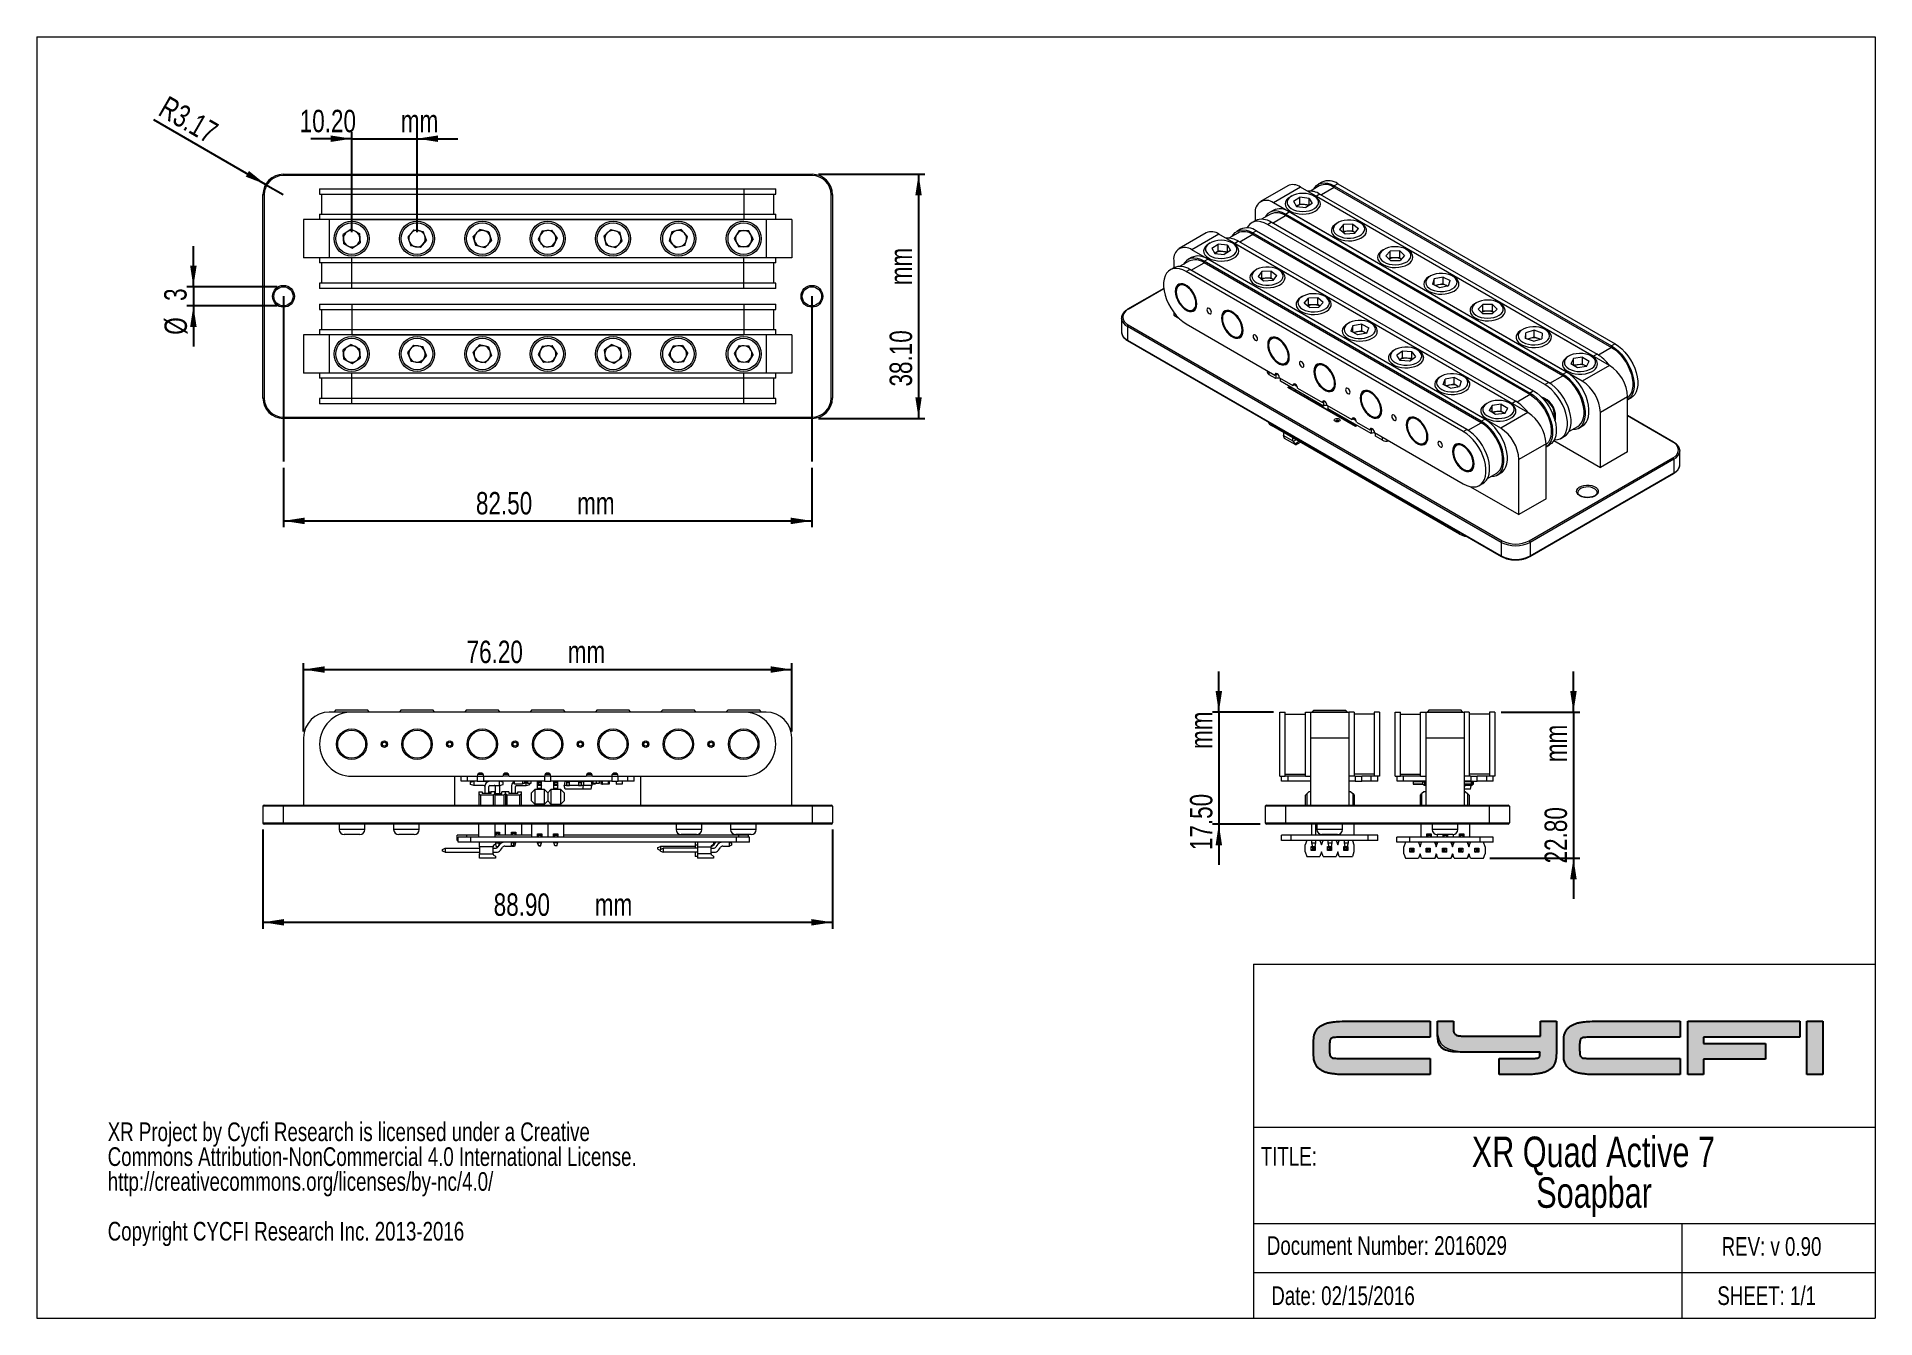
# Model space of a CAD drawing. Header units: millimetres. Extents: x 5 to 292, y 6 to 206.
import ezdxf

# ---------------------------------------------------------------- set-up
doc = ezdxf.new("R2010")
doc.units = ezdxf.units.MM
doc.layers.add('LAYER_1', color=179, linetype='Continuous')
doc.layers.add('SLD-0', color=179, linetype='Continuous')
doc.styles.add('SLDTEXTSTYLE0', font='TXT', dxfattribs={"width": 0.75})
doc.dimstyles.new('SLDDIMSTYLE0', dxfattribs={"dimtxt": 3.5, "dimasz": 3.302, "dimexe": 0, "dimexo": 0.0625, "dimgap": 0.875, "dimtad": 1, "dimrnd": 1e-09, "dimzin": 4, "dimdsep": 46, "dimtxsty": 'SLDTEXTSTYLE0', "dimsah": 1, "dimcen": 0.09, "dimadec": 0, "dimazin": 1, "dimtfac": 1, "dimtofl": 0, "dimtmove": 0, "dimatfit": 3, "dimfxl": 1, "dimfrac": 2, "dimtolj": 1, "dimtzin": 12, "dimarcsym": 0})
doc.dimstyles.new('SLDDIMSTYLE1', dxfattribs={"dimtxt": 3.5, "dimasz": 3.302, "dimexe": 0, "dimexo": 0.0625, "dimgap": 0.875, "dimtad": 1, "dimrnd": 1e-09, "dimzin": 4, "dimdsep": 46, "dimtxsty": 'SLDTEXTSTYLE0', "dimsah": 1, "dimcen": 0.09, "dimadec": 0, "dimazin": 1, "dimtfac": 1, "dimtmove": 0, "dimatfit": 0, "dimfxl": 1, "dimfrac": 2, "dimtolj": 1, "dimtzin": 12, "dimarcsym": 0})
doc.dimstyles.new('SLDDIMSTYLE2', dxfattribs={"dimtxt": 3.5, "dimasz": 3.302, "dimexe": 0, "dimexo": 0.0625, "dimgap": 0.875, "dimtad": 1, "dimrnd": 1e-09, "dimzin": 12, "dimdsep": 46, "dimtxsty": 'SLDTEXTSTYLE0', "dimsah": 1, "dimcen": 0.09, "dimadec": 0, "dimazin": 3, "dimtfac": 1, "dimtmove": 0, "dimatfit": 0, "dimfxl": 1, "dimfrac": 2, "dimtolj": 1, "dimtzin": 12, "dimarcsym": 0})
doc.dimstyles.new('SLDDIMSTYLE3', dxfattribs={"dimtxt": 3.5, "dimasz": 3.302, "dimexe": 0, "dimexo": 0.0625, "dimgap": 0.875, "dimtad": 1, "dimrnd": 1e-09, "dimzin": 12, "dimdsep": 46, "dimtxsty": 'SLDTEXTSTYLE0', "dimsah": 1, "dimcen": 0, "dimadec": 0, "dimazin": 3, "dimtfac": 1, "dimtofl": 0, "dimtmove": 0, "dimatfit": 3, "dimfxl": 1, "dimfrac": 2, "dimtolj": 1, "dimtzin": 12, "dimarcsym": 0})

msp = doc.modelspace()

# ---------------------------------------------------------------- texts
at = {"color": 7, "linetype": 'Continuous', "lineweight": 0, "attachment_point": 1, "style": 'SLDTEXTSTYLE0'}
for s, insert, char_height in [('TITLE:', (196.099, 32.303), 2.9104), ('Document Number: 2016029', (197.048, 18.39), 2.91042), ('REV: v 0.90', (268.046, 18.239), 2.91042), ('Date: 02/15/2016', (197.743, 10.56), 2.91042), ('SHEET: 1/1', (267.373, 10.56), 2.9104)]:
    msp.add_mtext(s, dxfattribs=dict(at, insert=insert, char_height=char_height))

# ---------------------------------------------------------------- blocks, each defined once
blk = doc.blocks.new('SW_NOTE_0')
at = {"color": 0, "linetype": 'Continuous', "lineweight": 0, "attachment_point": 2, "style": 'SLDTEXTSTYLE0'}
for s, insert, char_height in [('XR Quad Active 7', (26.86, 6.14), 4.7625), ('Soapbar', (26.97, -0.21), 4.763)]:
    blk.add_mtext(s, dxfattribs=dict(at, insert=insert, char_height=char_height))
blk = doc.blocks.new('SW_NOTE_1')
at = {"color": 0, "linetype": 'Continuous', "lineweight": 0, "char_height": 2.9104, "attachment_point": 1, "style": 'SLDTEXTSTYLE0'}
for s, insert in [('XR Project by Cycfi Research is licensed under a Creative', (0, 3.75)), ('Commons Attribution-NonCommercial 4.0 International License.', (0, -0.13)), ('http://creativecommons.org/licenses/by-nc/4.0/', (0, -4.01)), ('Copyright CYCFI Research Inc. 2013-2016', (0, -11.77))]:
    blk.add_mtext(s, dxfattribs=dict(at, insert=insert))
blk = doc.blocks.new('_D')
at = {"layer": 'SLD-0'}
for p, q in [((43.53, 138.31), (43.53, 129.03)), ((126.03, 138.31), (126.03, 129.03)), ((43.53, 130.03), (126.03, 130.03))]:
    blk.add_line(p, q, dxfattribs=at)
for points in [[(43.53, 130.03), (46.83, 129.52), (46.83, 130.54)], [(126.03, 130.03), (122.73, 130.54), (122.73, 129.52)]]:
    blk.add_solid(points, dxfattribs=at)
at = {"layer": 'SLD-0', "char_height": 3.5, "attachment_point": 1, "style": 'SLDTEXTSTYLE0'}
for s, insert in [('82.50', (73.58, 134.54, 0.1)), ('mm', (89.38, 134.54, 0.1))]:
    blk.add_mtext(s, dxfattribs=dict(at, insert=insert))
blk = doc.blocks.new('_D_1')
at = {"layer": 'SLD-0'}
for p, q in [((54.18, 189.68), (47.83, 189.68)), ((54.18, 175.08), (54.18, 190.68)), ((54.18, 189.68), (64.38, 189.68)), ((64.38, 175.08), (64.38, 190.68)), ((64.38, 189.68), (70.73, 189.68))]:
    blk.add_line(p, q, dxfattribs=at)
for points in [[(54.18, 189.68), (50.88, 190.19), (50.88, 189.17)], [(64.38, 189.68), (67.68, 189.17), (67.68, 190.19)]]:
    blk.add_solid(points, dxfattribs=at)
at = {"layer": 'SLD-0', "char_height": 3.5, "attachment_point": 1, "style": 'SLDTEXTSTYLE0'}
for s, insert in [('10.20', (46.07, 194.19, -6.17)), ('mm', (61.86, 194.19, -6.17))]:
    blk.add_mtext(s, dxfattribs=dict(at, insert=insert))
blk = doc.blocks.new('_D_2')
at = {"layer": 'SLD-0'}
for p, q in [((127.06, 184.13), (143.68, 184.13)), ((142.68, 184.13), (142.68, 146.03)), ((127.06, 146.03), (143.68, 146.03))]:
    blk.add_line(p, q, dxfattribs=at)
for points in [[(142.68, 184.13), (142.17, 180.83), (143.18, 180.83)], [(142.68, 146.03), (143.18, 149.33), (142.17, 149.33)]]:
    blk.add_solid(points, dxfattribs=at)
at = {"layer": 'SLD-0', "char_height": 3.5, "attachment_point": 1, "rotation": 90, "style": 'SLDTEXTSTYLE0'}
for s, insert in [('mm', (138.16, 166.8, -6.17)), ('38.10', (138.16, 151, -6.17))]:
    blk.add_mtext(s, dxfattribs=dict(at, insert=insert))
blk = doc.blocks.new('_D_3')
at = {"layer": 'SLD-0'}
for p, q in [((29.47, 166.58), (29.47, 172.93)), ((42.53, 166.58), (28.47, 166.58)), ((29.47, 166.58), (29.47, 163.58)), ((42.53, 163.58), (28.47, 163.58)), ((29.47, 163.58), (29.47, 157.23))]:
    blk.add_line(p, q, dxfattribs=at)
for points in [[(29.47, 166.58), (29.98, 169.88), (28.96, 169.88)], [(29.47, 163.58), (28.96, 160.28), (29.98, 160.28)]]:
    blk.add_solid(points, dxfattribs=at)
at = {"layer": 'SLD-0', "char_height": 3.5, "attachment_point": 1, "rotation": 90, "style": 'SLDTEXTSTYLE0'}
for s, insert in [('3', (24.91, 164.36, -6.17)), ('%%c', (24.96, 159.08, -6.17))]:
    blk.add_mtext(s, dxfattribs=dict(at, insert=insert))
blk = doc.blocks.new('_D_4')
at = {"layer": 'SLD-0'}
for q in [(23.3, 192.63), (43.5, 180.96)]:
    blk.add_line((40.75, 182.55), q, dxfattribs=at)
blk.add_solid([(40.75, 182.55), (38.15, 184.64), (37.64, 183.76)], dxfattribs=at)
at = {"layer": 'SLD-0', "insert": (25.53, 196.5, -6.17), "char_height": 3.5, "attachment_point": 1, "rotation": 330, "style": 'SLDTEXTSTYLE0'}
blk.add_mtext('R3.17', dxfattribs=at)
blk = doc.blocks.new('_D_5')
at = {"layer": 'SLD-0'}
for p, q in [((46.68, 97.18), (46.68, 107.83)), ((46.68, 106.83), (122.88, 106.83)), ((122.88, 97.18), (122.88, 107.83))]:
    blk.add_line(p, q, dxfattribs=at)
for points in [[(46.68, 106.83), (49.98, 106.32), (49.98, 107.34)], [(122.88, 106.83), (119.58, 107.34), (119.58, 106.32)]]:
    blk.add_solid(points, dxfattribs=at)
at = {"layer": 'SLD-0', "char_height": 3.5, "attachment_point": 1, "style": 'SLDTEXTSTYLE0'}
for s, insert in [('76.20', (72.12, 111.34, 0.1)), ('mm', (87.91, 111.34, 0.1))]:
    blk.add_mtext(s, dxfattribs=dict(at, insert=insert))
blk = doc.blocks.new('_D_6')
at = {"layer": 'SLD-0'}
for p, q in [((40.33, 81.88), (40.33, 66.38)), ((129.23, 81.88), (129.23, 66.38)), ((40.33, 67.38), (129.23, 67.38))]:
    blk.add_line(p, q, dxfattribs=at)
for points in [[(40.33, 67.38), (43.63, 66.87), (43.63, 67.89)], [(129.23, 67.38), (125.93, 67.89), (125.93, 66.87)]]:
    blk.add_solid(points, dxfattribs=at)
at = {"layer": 'SLD-0', "char_height": 3.5, "attachment_point": 1, "style": 'SLDTEXTSTYLE0'}
for s, insert in [('88.90', (76.35, 71.89, 0.1)), ('mm', (92.14, 71.89, 0.1))]:
    blk.add_mtext(s, dxfattribs=dict(at, insert=insert))
blk = doc.blocks.new('_D_7')
at = {"layer": 'SLD-0'}
for p, q in [((244.91, 100.18), (244.91, 106.53)), ((233.62, 100.18), (245.91, 100.18)), ((244.91, 100.18), (244.91, 77.38)), ((231.87, 77.38), (245.91, 77.38)), ((244.91, 77.38), (244.91, 71.03))]:
    blk.add_line(p, q, dxfattribs=at)
for points in [[(244.91, 100.18), (245.42, 103.48), (244.4, 103.48)], [(244.91, 77.38), (244.4, 74.08), (245.42, 74.08)]]:
    blk.add_solid(points, dxfattribs=at)
at = {"layer": 'SLD-0', "char_height": 3.5, "attachment_point": 1, "rotation": 90, "style": 'SLDTEXTSTYLE0'}
for s, insert in [('mm', (240.4, 92.37, 0.12)), ('22.80', (240.4, 76.57, 0.12))]:
    blk.add_mtext(s, dxfattribs=dict(at, insert=insert))
blk = doc.blocks.new('_D_8')
at = {"layer": 'SLD-0'}
for p, q in [((189.55, 100.18), (189.55, 106.53)), ((198.09, 100.18), (188.55, 100.18)), ((189.55, 100.18), (189.55, 82.68)), ((196.01, 82.68), (188.55, 82.68)), ((189.55, 82.68), (189.55, 76.33))]:
    blk.add_line(p, q, dxfattribs=at)
for points in [[(189.55, 100.18), (190.06, 103.48), (189.04, 103.48)], [(189.55, 82.68), (189.04, 79.38), (190.06, 79.38)]]:
    blk.add_solid(points, dxfattribs=at)
at = {"layer": 'SLD-0', "char_height": 3.5, "attachment_point": 1, "rotation": 90, "style": 'SLDTEXTSTYLE0'}
for s, insert in [('mm', (185.04, 94.43, 0.12)), ('17.50', (185.04, 78.64, 0.12))]:
    blk.add_mtext(s, dxfattribs=dict(at, insert=insert))
blk = doc.blocks.new('BLOCK 2')
at = {"layer": 'LAYER_1', "lineweight": 0}
for p, q in [((12.25, -6.33), (25.47, -6.33)), ((25.47, -6.33), (25.47, -8.81)), ((26.62, -6.33), (29.1, -6.33)), ((29.1, -6.33), (29.1, -7.85)), ((42.69, -8.67), (42.69, -6.33)), ((42.69, -6.33), (45.17, -6.33)), ((45.17, -6.33), (45.17, -11.29)), ((51.3, -6.33), (64.52, -6.33)), ((64.52, -6.33), (64.52, -8.81)), ((65.68, -6.33), (83.16, -6.33)), ((65.68, -14.64), (65.68, -6.33)), ((83.16, -6.33), (83.16, -8.81)), ((84.26, -14.64), (84.26, -6.33)), ((84.26, -6.33), (86.74, -6.33)), ((86.74, -6.33), (86.74, -14.64)), ((7.27, -11.64), (7.27, -9.33)), ((9.75, -9.97), (9.75, -11)), ((25.47, -8.81), (12.25, -8.81)), ((31.24, -8.67), (42.69, -8.67)), ((46.32, -11.64), (46.32, -9.33)), ((48.8, -9.97), (48.8, -10.65)), ((64.52, -8.81), (51.3, -8.81)), ((68.16, -8.81), (68.14, -9.77)), ((68.14, -9.77), (77.79, -9.78)), ((83.16, -8.81), (68.16, -8.81)), ((77.79, -9.78), (77.79, -12.25)), ((12.25, -12.16), (25.47, -12.16)), ((25.47, -12.16), (25.47, -14.64)), ((36.26, -14.64), (36.26, -12.16)), ((36.26, -12.16), (40.19, -12.16)), ((51.3, -12.16), (64.52, -12.16)), ((64.52, -12.16), (64.52, -14.64)), ((77.79, -12.25), (68.14, -12.25)), ((68.14, -12.25), (68.16, -14.64)), ((25.47, -14.64), (12.25, -14.64)), ((40.19, -14.64), (36.26, -14.64)), ((64.52, -14.64), (51.3, -14.64)), ((68.16, -14.64), (65.68, -14.64)), ((86.74, -14.64), (84.26, -14.64))]:
    blk.add_line(p, q, dxfattribs=at)
for points, degree in [([(7.27, -9.33), (7.27, -8.77), (7.38, -8.29), (7.6, -7.9)], 3), ([(7.6, -7.9), (7.82, -7.49), (8.16, -7.16), (8.61, -6.92)], 3), ([(8.61, -6.92), (9.02, -6.7), (9.54, -6.55), (10.16, -6.46)], 3), ([(10.16, -6.46), (10.74, -6.37), (11.45, -6.33), (12.25, -6.33)], 3), ([(26.62, -7.82), (26.62, -7.56), (26.62, -6.33)], 2), ([(31.25, -11.15), (28.11, -11.14), (26.62, -10.13), (26.62, -7.82)], 3), ([(29.1, -7.85), (29.1, -8.01), (29.12, -7.86), (29.16, -8.03)], 3), ([(29.16, -8.03), (29.2, -8.18), (29.33, -8.32), (29.45, -8.41)], 3), ([(29.45, -8.41), (29.61, -8.53), (29.73, -8.55), (30.02, -8.6)], 3), ([(30.02, -8.6), (30.33, -8.65), (30.74, -8.67), (31.24, -8.67)], 3), ([(46.32, -9.33), (46.32, -8.77), (46.43, -8.29), (46.64, -7.9)], 3), ([(46.64, -7.9), (46.86, -7.49), (47.2, -7.16), (47.65, -6.92)], 3), ([(47.65, -6.92), (48.07, -6.7), (48.59, -6.55), (49.21, -6.46)], 3), ([(49.21, -6.46), (49.79, -6.37), (50.49, -6.33), (51.3, -6.33)], 3), ([(9.8, -9.47), (9.76, -9.77), (9.75, -9.83), (9.75, -9.97)], 3), ([(9.75, -11), (9.75, -11.14), (9.78, -11.3), (9.8, -11.51)], 3), ([(10.04, -8.99), (9.89, -9.09), (9.85, -9.23), (9.8, -9.47)], 3), ([(10.67, -8.83), (10.24, -8.88), (10.15, -8.94), (10.04, -8.99)], 3), ([(12.25, -8.81), (11.59, -8.81), (11.05, -8.79), (10.67, -8.83)], 3), ([(42.62, -11.15), (34.39, -11.15), (31.25, -11.15)], 2), ([(42.49, -11.93), (42.63, -11.81), (42.6, -11.16), (42.62, -11.15)], 3), ([(45.17, -11.29), (45.17, -11.84), (45.06, -12.68), (44.85, -13.07)], 3), ([(48.85, -9.47), (48.81, -9.77), (48.8, -9.83), (48.8, -9.97)], 3), ([(48.8, -10.65), (48.8, -10.78), (48.82, -11.3), (48.85, -11.51)], 3), ([(49.09, -8.99), (48.93, -9.09), (48.9, -9.23), (48.85, -9.47)], 3), ([(49.71, -8.83), (49.29, -8.88), (49.19, -8.94), (49.09, -8.99)], 3), ([(51.3, -8.81), (50.64, -8.81), (50.09, -8.79), (49.71, -8.83)], 3), ([(7.6, -13.07), (7.38, -12.68), (7.27, -12.2), (7.27, -11.64)], 3), ([(8.61, -14.05), (8.16, -13.81), (7.82, -13.48), (7.6, -13.07)], 3), ([(10.16, -14.51), (9.54, -14.43), (9.02, -14.27), (8.61, -14.05)], 3), ([(9.8, -11.51), (9.81, -11.51), (9.81, -11.76), (10.03, -11.92)], 3), ([(10.03, -11.92), (10.28, -12.11), (10.4, -12.07), (10.69, -12.1)], 3), ([(10.69, -12.1), (11.07, -12.14), (11.59, -12.16), (12.25, -12.16)], 3), ([(40.19, -12.16), (40.85, -12.16), (41.4, -12.16), (41.78, -12.12)], 3), ([(41.78, -12.12), (42.2, -12.08), (42.36, -12.05), (42.49, -11.93)], 3), ([(43.84, -14.05), (43.42, -14.27), (42.9, -14.43), (42.28, -14.51)], 3), ([(44.85, -13.07), (44.63, -13.48), (44.29, -13.81), (43.84, -14.05)], 3), ([(46.64, -13.07), (46.43, -12.68), (46.32, -12.2), (46.32, -11.64)], 3), ([(47.65, -14.05), (47.2, -13.81), (46.86, -13.48), (46.64, -13.07)], 3), ([(49.21, -14.51), (48.59, -14.43), (48.07, -14.27), (47.65, -14.05)], 3), ([(48.85, -11.51), (48.85, -11.51), (48.86, -11.76), (49.07, -11.92)], 3), ([(49.07, -11.92), (49.32, -12.11), (49.45, -12.07), (49.74, -12.1)], 3), ([(49.74, -12.1), (50.12, -12.14), (50.64, -12.16), (51.3, -12.16)], 3), ([(12.25, -14.64), (11.45, -14.64), (10.74, -14.6), (10.16, -14.51)], 3), ([(42.28, -14.51), (41.7, -14.6), (41, -14.64), (40.19, -14.64)], 3), ([(51.3, -14.64), (50.49, -14.64), (49.79, -14.6), (49.21, -14.51)], 3)]:
    blk.add_open_spline(points, degree=degree, dxfattribs=at)

# ---------------------------------------------------------------- dimensions: what is measured, and where the dimension line sits
at = {"layer": 'SLD-0'}
dim = msp.add_radius_dim(center=(43.5, 180.96), mpoint=(40.754, 182.545), dimstyle='SLDDIMSTYLE3', dxfattribs=at)
dim.commit()
dim.dimension.update_dxf_attribs({"geometry": '_D_4', "text_midpoint": (29.471, 189.06), "dimtype": 164})
for base, p1, p2, dimstyle, picture, middle in [((64.38, 189.678), (54.18, 174.08), (64.38, 174.08), 'SLDDIMSTYLE1', '_D_1', (58.329, 189.678)), ((126.03, 130.03), (43.53, 139.314), (126.03, 139.314), 'SLDDIMSTYLE0', '_D', (85.847, 130.03)), ((122.88, 106.831), (46.68, 96.182), (122.88, 96.182), 'SLDDIMSTYLE0', '_D_5', (84.383, 106.831)), ((129.23, 67.382), (40.33, 82.882), (129.23, 82.882), 'SLDDIMSTYLE0', '_D_6', (88.61, 67.382))]:
    dim = msp.add_linear_dim(base=base, p1=p1, p2=p2, text='<> mm', dimstyle=dimstyle, dxfattribs=at)
    dim.commit()
    dim.dimension.update_dxf_attribs({"geometry": picture, "text_midpoint": middle, "dimtype": 160})
for base, p1, p2, text, dimstyle, picture, middle in [((142.675, 146.03), (126.06, 184.13), (126.06, 146.03), '<> mm', 'SLDDIMSTYLE0', '_D_2', (142.675, 163.265)), ((29.471, 163.58), (43.53, 166.58), (43.53, 163.58), '%%c<>', 'SLDDIMSTYLE2', '_D_3', (29.471, 164.434)), ((189.551, 82.682), (199.095, 100.182), (197.007, 82.682), '<> mm', 'SLDDIMSTYLE1', '_D_8', (189.551, 90.901)), ((244.907, 77.382), (232.62, 100.182), (230.87, 77.382), '<> mm', 'SLDDIMSTYLE1', '_D_7', (244.907, 88.834))]:
    dim = msp.add_linear_dim(base=base, p1=p1, p2=p2, angle=90, text=text, dimstyle=dimstyle, dxfattribs=at)
    dim.commit()
    dim.dimension.update_dxf_attribs({"geometry": picture, "text_midpoint": middle, "dimtype": 160})

# ---------------------------------------------------------------- hatches: boundary and pattern name
at = {"layer": 'LAYER_1'}
h = msp.add_hatch(color=250, dxfattribs=at)
edge = h.paths.add_edge_path(flags=0)
edge.add_line((222.546, 46.098), (222.546, 43.621))
edge.add_line((222.546, 43.621), (209.328, 43.621))
edge.add_spline(control_points=[(209.328, 43.621), (208.521, 43.621), (207.818, 43.663), (207.237, 43.747), (206.62, 43.836), (206.097, 43.993), (205.683, 44.214), (205.233, 44.454), (204.892, 44.782), (204.671, 45.188), (204.458, 45.58), (204.349, 46.063), (204.349, 46.623)], knot_values=[0, 0, 0, 0, 1, 2, 3, 4, 5, 6, 7, 8, 9, 10, 10, 10, 10], weights=[1, 1, 1, 1, 1, 1, 1, 1, 1, 1, 1, 1, 1], degree=3, periodic=0)
edge.add_line((204.349, 46.623), (204.349, 48.928))
edge.add_spline(control_points=[(204.349, 48.928), (204.349, 49.488), (204.458, 49.971), (204.672, 50.363), (204.892, 50.769), (205.233, 51.097), (205.684, 51.337), (206.097, 51.558), (206.62, 51.715), (207.237, 51.804), (207.821, 51.888), (208.524, 51.93), (209.328, 51.93)], knot_values=[0, 0, 0, 0, 1, 2, 3, 4, 5, 6, 7, 8, 9, 10, 10, 10, 10], weights=[1, 1, 1, 1, 1, 1, 1, 1, 1, 1, 1, 1, 1], degree=3, periodic=0)
edge.add_line((209.328, 51.93), (222.546, 51.93))
edge.add_line((222.546, 51.93), (222.546, 49.453))
edge.add_line((222.546, 49.453), (209.328, 49.453))
edge.add_spline(control_points=[(209.328, 49.453), (208.67, 49.453), (208.123, 49.469), (207.744, 49.426), (207.317, 49.379), (207.222, 49.326), (207.12, 49.267), (206.961, 49.174), (206.927, 49.035), (206.875, 48.792), (206.839, 48.496), (206.826, 48.427), (206.826, 48.289)], knot_values=[0, 0, 0, 0, 1, 2, 3, 4, 5, 6, 7, 8, 9, 10, 10, 10, 10], weights=[1, 1, 1, 1, 1, 1, 1, 1, 1, 1, 1, 1, 1], degree=3, periodic=0)
edge.add_line((206.826, 48.289), (206.826, 47.262))
edge.add_spline(control_points=[(206.826, 47.262), (206.826, 47.124), (206.852, 46.966), (206.877, 46.755), (206.882, 46.748), (206.889, 46.502), (207.102, 46.339), (207.351, 46.148), (207.479, 46.193), (207.765, 46.161), (208.145, 46.12), (208.67, 46.098), (209.328, 46.098)], knot_values=[0, 0, 0, 0, 1, 2, 3, 4, 5, 6, 7, 8, 9, 10, 10, 10, 10], weights=[1, 1, 1, 1, 1, 1, 1, 1, 1, 1, 1, 1, 1], degree=3, periodic=0)
edge.add_line((209.328, 46.098), (222.546, 46.098))
h = msp.add_hatch(color=250, dxfattribs=at)
edge = h.paths.add_edge_path(flags=0)
edge.add_spline(control_points=[(242.246, 46.976), (242.246, 46.417), (242.137, 45.58), (241.924, 45.188), (241.703, 44.781), (241.362, 44.454), (240.912, 44.214), (240.498, 43.992), (239.975, 43.836), (239.358, 43.747), (238.775, 43.663), (238.072, 43.621), (237.268, 43.621)], knot_values=[0, 0, 0, 0, 1, 2, 3, 4, 5, 6, 7, 8, 9, 10, 10, 10, 10], weights=[1, 1, 1, 1, 1, 1, 1, 1, 1, 1, 1, 1, 1], degree=3, periodic=0)
edge.add_line((237.268, 43.621), (233.332, 43.621))
edge.add_line((233.332, 43.621), (233.332, 46.098))
edge.add_line((233.332, 46.098), (237.268, 46.098))
edge.add_spline(control_points=[(237.268, 46.098), (237.925, 46.098), (238.478, 46.096), (238.853, 46.139), (239.274, 46.186), (239.432, 46.21), (239.568, 46.329), (239.706, 46.449), (239.678, 47.096), (239.698, 47.115)], knot_values=[0, 0, 0, 0, 1, 2, 3, 4, 5, 6, 7, 7, 7, 7], weights=[1, 1, 1, 1, 1, 1, 1, 1, 1, 1], degree=3, periodic=0)
edge.add_spline(control_points=[(239.698, 47.115), (231.462, 47.11), (228.323, 47.115), (225.185, 47.119), (223.697, 48.128), (223.697, 50.444), (223.697, 50.706), (223.697, 51.93)], knot_values=[0, 0, 0, 0, 1, 2, 3, 4, 5, 5, 5, 5], weights=[1, 1, 1, 1, 1, 1, 1, 1], degree=3, periodic=0)
edge.add_line((223.697, 51.93), (226.173, 51.93))
edge.add_line((226.173, 51.93), (226.173, 50.415))
edge.add_spline(control_points=[(226.173, 50.415), (226.173, 50.253), (226.195, 50.404), (226.241, 50.234), (226.28, 50.085), (226.401, 49.946), (226.521, 49.855), (226.686, 49.731), (226.811, 49.708), (227.092, 49.665), (227.403, 49.616), (227.814, 49.591), (228.311, 49.591)], knot_values=[0, 0, 0, 0, 1, 2, 3, 4, 5, 6, 7, 8, 9, 10, 10, 10, 10], weights=[1, 1, 1, 1, 1, 1, 1, 1, 1, 1, 1, 1, 1], degree=3, periodic=0)
edge.add_line((228.311, 49.591), (239.769, 49.591))
edge.add_line((239.769, 49.591), (239.769, 51.93))
edge.add_line((239.769, 51.93), (242.246, 51.93))
edge.add_line((242.246, 51.93), (242.246, 46.976))
h = msp.add_hatch(color=250, dxfattribs=at)
edge = h.paths.add_edge_path(flags=0)
edge.add_line((261.593, 46.098), (261.593, 43.621))
edge.add_line((261.593, 43.621), (248.374, 43.621))
edge.add_spline(control_points=[(248.374, 43.621), (247.568, 43.621), (246.864, 43.663), (246.284, 43.747), (245.667, 43.836), (245.144, 43.993), (244.73, 44.214), (244.279, 44.454), (243.939, 44.782), (243.718, 45.188), (243.504, 45.58), (243.396, 46.063), (243.396, 46.623)], knot_values=[0, 0, 0, 0, 1, 2, 3, 4, 5, 6, 7, 8, 9, 10, 10, 10, 10], weights=[1, 1, 1, 1, 1, 1, 1, 1, 1, 1, 1, 1, 1], degree=3, periodic=0)
edge.add_line((243.396, 46.623), (243.396, 48.928))
edge.add_spline(control_points=[(243.396, 48.928), (243.396, 49.488), (243.504, 49.971), (243.718, 50.363), (243.939, 50.769), (244.279, 51.097), (244.73, 51.337), (245.144, 51.558), (245.667, 51.715), (246.284, 51.804), (246.867, 51.888), (247.571, 51.93), (248.374, 51.93)], knot_values=[0, 0, 0, 0, 1, 2, 3, 4, 5, 6, 7, 8, 9, 10, 10, 10, 10], weights=[1, 1, 1, 1, 1, 1, 1, 1, 1, 1, 1, 1, 1], degree=3, periodic=0)
edge.add_line((248.374, 51.93), (261.593, 51.93))
edge.add_line((261.593, 51.93), (261.593, 49.453))
edge.add_line((261.593, 49.453), (248.374, 49.453))
edge.add_spline(control_points=[(248.374, 49.453), (247.716, 49.453), (247.17, 49.469), (246.791, 49.426), (246.364, 49.379), (246.268, 49.326), (246.167, 49.267), (246.007, 49.174), (245.974, 49.035), (245.922, 48.792), (245.885, 48.496), (245.873, 48.427), (245.873, 48.289)], knot_values=[0, 0, 0, 0, 1, 2, 3, 4, 5, 6, 7, 8, 9, 10, 10, 10, 10], weights=[1, 1, 1, 1, 1, 1, 1, 1, 1, 1, 1, 1, 1], degree=3, periodic=0)
edge.add_line((245.873, 48.289), (245.873, 47.614))
edge.add_spline(control_points=[(245.873, 47.614), (245.873, 47.476), (245.898, 46.966), (245.923, 46.755), (245.929, 46.748), (245.936, 46.502), (246.149, 46.339), (246.397, 46.148), (246.525, 46.193), (246.812, 46.161), (247.191, 46.12), (247.717, 46.098), (248.374, 46.098)], knot_values=[0, 0, 0, 0, 1, 2, 3, 4, 5, 6, 7, 8, 9, 10, 10, 10, 10], weights=[1, 1, 1, 1, 1, 1, 1, 1, 1, 1, 1, 1, 1], degree=3, periodic=0)
edge.add_line((248.374, 46.098), (261.593, 46.098))
for points in [[(262.755, 43.621), (262.755, 51.93), (280.234, 51.93), (280.234, 49.453), (265.232, 49.453), (265.212, 48.487), (274.869, 48.48), (274.869, 46.01), (265.212, 46.01), (265.232, 43.621)], [(283.816, 51.93), (283.816, 43.621), (281.339, 43.621), (281.339, 51.93)]]:
    msp.add_hatch(color=250, dxfattribs=at).paths.add_polyline_path(points, flags=0)

# ---------------------------------------------------------------- linework, layer by layer
at = {"color": 7, "linetype": 'Continuous', "lineweight": 0}
for p, q in [((5.021, 205.587), (292.021, 205.587)), ((5.021, 205.587), (5.021, 5.587)), ((292.021, 205.587), (292.021, 5.587)), ((194.943, 60.837), (292.021, 60.837)), ((194.943, 60.837), (194.943, 5.587)), ((292.021, 35.364), (194.943, 35.364)), ((194.943, 20.347), (292.021, 20.347)), ((261.865, 12.737), (261.865, 20.347)), ((194.943, 12.737), (292.021, 12.737)), ((261.865, 5.587), (261.865, 12.737)), ((5.021, 5.587), (292.021, 5.587))]:
    msp.add_line(p, q, dxfattribs=at)
at = {"color": 7, "linetype": 'Continuous', "lineweight": 15}
for p, q in [((43.5, 184.13), (43.5, 183.93)), ((43.5, 184.13), (126.06, 184.13)), ((126.06, 183.93), (43.5, 183.93)), ((126.06, 183.93), (126.06, 184.13)), ((40.33, 149.2), (40.33, 180.96)), ((40.33, 180.96), (40.53, 180.96)), ((40.53, 180.96), (40.53, 149.2)), ((49.18, 181.843), (49.18, 181.043)), ((49.18, 181.843), (54.18, 181.843)), ((49.18, 181.043), (54.18, 181.043)), ((49.48, 181.043), (49.48, 177.88)), ((54.18, 181.843), (54.18, 181.043)), ((54.18, 181.843), (115.38, 181.843)), ((54.18, 181.043), (115.38, 181.043)), ((54.18, 181.043), (54.18, 177.88)), ((115.38, 181.843), (115.38, 181.043)), ((115.38, 181.843), (120.38, 181.843)), ((115.38, 181.043), (120.38, 181.043)), ((115.38, 181.043), (115.38, 177.88)), ((120.08, 177.88), (120.08, 181.043)), ((120.38, 181.043), (120.38, 181.843)), ((129.03, 149.2), (129.03, 180.96)), ((129.03, 180.96), (129.23, 180.96)), ((129.23, 180.96), (129.23, 149.2)), ((200.305, 182.323), (196.062, 179.874)), ((202.305, 182.125), (198.062, 179.676)), ((250.53, 154.286), (202.305, 182.125)), ((205.232, 182.302), (203.849, 181.503)), ((205.345, 181.023), (204.78, 180.697)), ((205.648, 182.888), (205.082, 182.562)), ((205.345, 181.023), (248.62, 156.041)), ((208.147, 182.641), (207.582, 182.314)), ((207.582, 182.314), (250.857, 157.332)), ((207.582, 182.069), (250.857, 157.087)), ((208.147, 182.641), (251.422, 157.659)), ((195.234, 178.043), (195.234, 176.877)), ((198.037, 178.495), (197.472, 178.169)), ((246.287, 151.837), (198.062, 179.676)), ((199.908, 179.492), (199.908, 179.472)), ((199.971, 177.921), (200.537, 178.248)), ((243.812, 153.265), (200.537, 178.248)), ((200.926, 180.737), (200.714, 180.615)), ((201.213, 179.915), (202.201, 180.549)), ((201.213, 179.915), (201.67, 179.103)), ((201.652, 179.135), (201.707, 179.17)), ((201.707, 179.17), (201.653, 179.133)), ((201.67, 179.103), (203.115, 178.926)), ((201.707, 179.17), (202.201, 179.487)), ((203.647, 180.372), (202.201, 180.549)), ((202.201, 179.487), (202.201, 180.549)), ((202.924, 179.399), (202.201, 179.487)), ((203.647, 179.31), (202.924, 179.399)), ((204.104, 179.56), (203.115, 178.926)), ((203.647, 180.372), (204.104, 179.56)), ((203.647, 179.31), (203.647, 180.372)), ((203.647, 179.31), (203.665, 179.278)), ((204.603, 180.615), (204.391, 180.737)), ((204.78, 180.697), (248.055, 155.715)), ((205.408, 179.472), (205.408, 179.492)), ((46.68, 177.08), (46.68, 171.08)), ((50.68, 177.08), (46.68, 177.08)), ((49.18, 177.88), (49.18, 177.08)), ((49.18, 177.88), (54.18, 177.88)), ((118.88, 177.08), (50.68, 177.08)), ((50.68, 177.08), (50.68, 171.08)), ((54.102, 175.556), (52.862, 174.751)), ((54.102, 175.556), (55.419, 174.886)), ((54.18, 177.88), (54.18, 177.08)), ((54.18, 177.88), (115.38, 177.88)), ((54.18, 177.08), (115.38, 177.08)), ((63.864, 175.466), (62.922, 174.327)), ((63.864, 175.466), (65.321, 175.219)), ((65.837, 173.834), (65.321, 175.219)), ((74.17, 175.501), (73.145, 174.436)), ((75.605, 175.145), (74.17, 175.501)), ((75.605, 175.145), (76.014, 173.725)), ((83.93, 175.29), (83.307, 173.949)), ((83.93, 175.29), (85.402, 175.421)), ((86.252, 174.212), (85.402, 175.421)), ((94.613, 175.512), (93.556, 174.479)), ((94.613, 175.512), (96.036, 175.114)), ((96.403, 173.682), (96.036, 175.114)), ((104.174, 175.163), (103.739, 173.751)), ((105.615, 175.493), (104.174, 175.163)), ((105.615, 175.493), (106.62, 174.41)), ((114.665, 175.374), (113.902, 174.109)), ((114.665, 175.374), (116.143, 175.346)), ((115.38, 177.88), (115.38, 177.08)), ((115.38, 177.88), (120.38, 177.88)), ((116.857, 174.052), (116.143, 175.346)), ((118.88, 177.08), (118.88, 171.08)), ((122.88, 177.08), (118.88, 177.08)), ((120.38, 177.08), (120.38, 177.88)), ((122.88, 177.08), (122.88, 171.08)), ((192.92, 175.541), (192.354, 175.214)), ((195.235, 176.878), (194.67, 176.551)), ((195.419, 175.293), (194.854, 174.967)), ((195.419, 175.293), (238.694, 150.311)), ((197.622, 177.909), (196.238, 177.11)), ((197.169, 176.303), (197.735, 176.63)), ((240.444, 151.321), (197.169, 176.303)), ((241.01, 151.648), (197.735, 176.63)), ((243.246, 152.939), (199.971, 177.921)), ((243.246, 152.694), (199.971, 177.676)), ((207.121, 175.329), (207.121, 175.308)), ((208.138, 176.574), (207.926, 176.451)), ((209.015, 176.269), (208.399, 175.493)), ((209.256, 174.798), (208.399, 175.493)), ((209.015, 175.208), (208.911, 175.078)), ((210.486, 176.35), (209.015, 176.269)), ((209.015, 175.208), (209.015, 176.269)), ((209.75, 175.248), (209.015, 175.208)), ((210.486, 175.288), (209.75, 175.248)), ((210.486, 176.35), (211.342, 175.654)), ((210.486, 175.288), (210.486, 176.35)), ((210.486, 175.288), (210.83, 175.008)), ((210.727, 174.878), (211.342, 175.654)), ((211.816, 176.451), (211.604, 176.574)), ((212.621, 175.308), (212.621, 175.329)), ((52.94, 173.275), (52.862, 174.751)), ((52.94, 173.275), (54.257, 172.605)), ((54.257, 172.605), (55.497, 173.41)), ((55.419, 174.886), (55.497, 173.41)), ((62.922, 174.327), (63.438, 172.942)), ((64.895, 172.695), (63.438, 172.942)), ((65.837, 173.834), (64.895, 172.695)), ((73.554, 173.016), (73.145, 174.436)), ((74.989, 172.66), (73.554, 173.016)), ((74.989, 172.66), (76.014, 173.725)), ((83.307, 173.949), (84.157, 172.74)), ((85.629, 172.871), (84.157, 172.74)), ((86.252, 174.212), (85.629, 172.871)), ((93.556, 174.479), (93.923, 173.047)), ((95.346, 172.649), (93.923, 173.047)), ((96.403, 173.682), (95.346, 172.649)), ((104.745, 172.668), (103.739, 173.751)), ((106.185, 172.997), (104.745, 172.668)), ((106.185, 172.997), (106.62, 174.41)), ((113.902, 174.109), (114.616, 172.815)), ((116.094, 172.787), (114.616, 172.815)), ((116.857, 174.052), (116.094, 172.787)), ((187.577, 174.976), (183.334, 172.527)), ((189.577, 174.778), (185.334, 172.329)), ((233.559, 144.489), (185.334, 172.329)), ((188.198, 173.405), (187.986, 173.282)), ((188.484, 172.58), (189.47, 173.216)), ((188.484, 172.58), (188.944, 171.769)), ((190.917, 173.041), (189.47, 173.216)), ((189.47, 172.154), (189.47, 173.216)), ((237.802, 146.938), (189.577, 174.778)), ((191.377, 172.23), (190.391, 171.594)), ((190.917, 173.041), (191.377, 172.23)), ((190.917, 171.979), (190.917, 173.041)), ((192.504, 174.954), (191.121, 174.156)), ((191.875, 173.282), (191.663, 173.405)), ((192.617, 173.676), (192.052, 173.349)), ((192.052, 173.349), (235.327, 148.367)), ((192.617, 173.676), (235.892, 148.694)), ((194.854, 174.967), (238.129, 149.985)), ((194.854, 174.722), (238.129, 149.74)), ((210.727, 174.878), (209.256, 174.798)), ((215.351, 172.41), (215.139, 172.287)), ((219.028, 172.287), (218.816, 172.41)), ((50.68, 171.08), (46.68, 171.08)), ((49.18, 171.08), (49.18, 170.28)), ((54.18, 170.28), (49.18, 170.28)), ((49.48, 170.28), (49.48, 167.118)), ((118.88, 171.08), (50.68, 171.08)), ((54.18, 170.28), (54.18, 171.08)), ((115.38, 171.08), (54.18, 171.08)), ((115.38, 170.28), (54.18, 170.28)), ((54.18, 167.118), (54.18, 170.28)), ((115.38, 170.28), (115.38, 171.08)), ((120.38, 170.28), (115.38, 170.28)), ((115.38, 167.118), (115.38, 170.28)), ((122.88, 171.08), (118.88, 171.08)), ((120.08, 167.118), (120.08, 170.28)), ((120.38, 170.28), (120.38, 171.08)), ((182.507, 169.53), (181.942, 169.203)), ((182.506, 170.695), (182.506, 169.529)), ((184.894, 170.561), (183.51, 169.763)), ((185.309, 171.147), (184.744, 170.821)), ((187.18, 172.16), (187.18, 172.124)), ((187.243, 170.573), (187.809, 170.9)), ((230.518, 145.591), (187.243, 170.573)), ((230.518, 145.346), (187.243, 170.328)), ((231.084, 145.918), (187.809, 170.9)), ((188.925, 171.803), (188.977, 171.837)), ((188.977, 171.837), (188.926, 171.802)), ((188.944, 171.769), (190.391, 171.594)), ((188.977, 171.837), (189.47, 172.154)), ((190.193, 172.067), (189.47, 172.154)), ((190.917, 171.979), (190.193, 172.067)), ((190.917, 171.979), (190.936, 171.945)), ((192.68, 172.124), (192.68, 172.16)), ((214.333, 171.165), (214.333, 171.145)), ((215.606, 171.394), (216.32, 172.141)), ((216.369, 170.663), (215.606, 171.394)), ((216.136, 170.886), (216.32, 171.079)), ((217.798, 172.157), (216.32, 172.141)), ((216.32, 171.079), (216.32, 172.141)), ((217.059, 171.087), (216.32, 171.079)), ((216.369, 170.663), (217.847, 170.679)), ((217.798, 171.095), (217.059, 171.087)), ((218.561, 171.426), (217.798, 172.157)), ((217.798, 171.095), (217.798, 172.157)), ((218.031, 170.872), (217.798, 171.095)), ((218.561, 171.426), (217.847, 170.679)), ((219.833, 171.145), (219.833, 171.165)), ((49.18, 167.118), (49.18, 166.318)), ((54.18, 167.118), (49.18, 167.118)), ((54.18, 166.318), (54.18, 167.118)), ((115.38, 167.118), (54.18, 167.118)), ((115.38, 166.318), (115.38, 167.118)), ((120.38, 167.118), (115.38, 167.118)), ((120.38, 166.318), (120.38, 167.118)), ((184.442, 168.956), (185.007, 169.282)), ((227.716, 143.974), (184.442, 168.956)), ((228.282, 144.3), (185.007, 169.282)), ((194.393, 167.996), (194.393, 167.961)), ((195.41, 169.241), (195.198, 169.119)), ((196.275, 168.932), (195.673, 168.153)), ((196.541, 167.462), (195.673, 168.153)), ((196.275, 167.87), (196.181, 167.749)), ((197.745, 169.021), (196.275, 168.932)), ((196.275, 167.87), (196.275, 168.932)), ((197.01, 167.915), (196.275, 167.87)), ((198.011, 167.551), (196.541, 167.462)), ((197.745, 167.959), (197.01, 167.915)), ((197.745, 169.021), (198.613, 168.33)), ((197.745, 167.959), (197.745, 169.021)), ((197.745, 167.959), (198.105, 167.673)), ((198.011, 167.551), (198.613, 168.33)), ((199.088, 169.119), (198.876, 169.241)), ((199.893, 167.961), (199.893, 167.996)), ((221.546, 167.001), (221.546, 166.981)), ((222.563, 168.246), (222.351, 168.124)), ((223.162, 167.794), (222.908, 166.953)), ((224.042, 166.406), (222.908, 166.953)), ((224.55, 168.087), (223.162, 167.794)), ((223.162, 166.83), (223.162, 167.794)), ((223.856, 166.879), (223.304, 166.762)), ((224.55, 167.025), (223.856, 166.879)), ((225.43, 166.699), (224.042, 166.406)), ((224.55, 168.087), (225.684, 167.539)), ((224.55, 167.025), (224.55, 168.087)), ((224.55, 167.025), (225.117, 166.752)), ((225.117, 166.752), (225.288, 166.669)), ((225.43, 166.699), (225.684, 167.539)), ((226.241, 168.124), (226.029, 168.246)), ((227.046, 166.981), (227.046, 167.001)), ((54.18, 166.318), (49.18, 166.318)), ((49.18, 163.843), (49.18, 163.043)), ((49.18, 163.843), (54.18, 163.843)), ((115.38, 166.318), (54.18, 166.318)), ((54.18, 163.843), (54.18, 163.043)), ((54.18, 163.843), (115.38, 163.843)), ((120.38, 166.318), (115.38, 166.318)), ((115.38, 163.843), (115.38, 163.043)), ((115.38, 163.843), (120.38, 163.843)), ((120.38, 163.043), (120.38, 163.843)), ((180.943, 166.308), (175.314, 163.058)), ((201.605, 163.833), (201.605, 163.797)), ((202.623, 165.078), (202.411, 164.955)), ((202.88, 164.029), (203.545, 164.791)), ((203.69, 163.316), (202.88, 164.029)), ((203.404, 163.568), (203.545, 163.73)), ((205.021, 164.84), (203.545, 164.791)), ((203.545, 163.73), (203.545, 164.791)), ((204.283, 163.754), (203.545, 163.73)), ((205.021, 163.778), (204.283, 163.754)), ((205.831, 164.126), (205.021, 164.84)), ((205.021, 163.778), (205.021, 164.84)), ((205.307, 163.526), (205.021, 163.778)), ((205.831, 164.126), (205.166, 163.364)), ((206.3, 164.955), (206.088, 165.078)), ((207.105, 163.797), (207.105, 163.833)), ((229.776, 164.083), (229.563, 163.96)), ((230.783, 163.826), (230.03, 163.092)), ((232.261, 163.817), (230.783, 163.826)), ((230.783, 162.765), (230.783, 163.826)), ((232.261, 163.817), (232.986, 163.073)), ((232.261, 162.755), (232.261, 163.817)), ((233.453, 163.96), (233.241, 164.083)), ((49.18, 163.043), (54.18, 163.043)), ((49.48, 163.043), (49.48, 159.88)), ((54.18, 163.043), (115.38, 163.043)), ((54.18, 163.043), (54.18, 159.88)), ((115.38, 163.043), (120.38, 163.043)), ((115.38, 163.043), (115.38, 159.88)), ((120.08, 159.88), (120.08, 163.043)), ((174.344, 161.672), (174.344, 159.549)), ((174.346, 161.604), (174.344, 161.672)), ((182.506, 162.574), (182.506, 162.122)), ((182.506, 162.122), (183.313, 161.656)), ((184.442, 160.79), (198.301, 152.79)), ((203.69, 163.316), (205.166, 163.364)), ((209.835, 160.914), (209.623, 160.791)), ((211.882, 160.748), (210.474, 160.488)), ((211.882, 160.748), (212.976, 160.174)), ((211.882, 159.686), (211.882, 160.748)), ((213.513, 160.791), (213.301, 160.914)), ((228.758, 162.838), (228.758, 162.817)), ((230.755, 162.348), (230.03, 163.092)), ((230.783, 162.765), (230.561, 162.548)), ((232.233, 162.339), (230.755, 162.348)), ((231.522, 162.76), (230.783, 162.765)), ((232.261, 162.755), (231.522, 162.76)), ((232.233, 162.339), (232.986, 163.073)), ((232.261, 162.755), (232.456, 162.556)), ((234.258, 162.817), (234.258, 162.838)), ((46.68, 159.08), (46.68, 153.08)), ((50.68, 159.08), (46.68, 159.08)), ((49.18, 159.88), (49.18, 159.08)), ((49.18, 159.88), (54.18, 159.88)), ((118.88, 159.08), (50.68, 159.08)), ((50.68, 159.08), (50.68, 153.08)), ((54.18, 159.88), (54.18, 159.08)), ((54.18, 159.88), (115.38, 159.88)), ((54.18, 159.08), (115.38, 159.08)), ((115.38, 159.88), (115.38, 159.08)), ((115.38, 159.88), (120.38, 159.88)), ((118.88, 159.08), (118.88, 153.08)), ((122.88, 159.08), (118.88, 159.08)), ((120.38, 159.08), (120.38, 159.88)), ((122.88, 159.08), (122.88, 153.08)), ((233.651, 126.677), (175.272, 160.378)), ((175.272, 160.378), (175.272, 158.255)), ((175.272, 158.255), (233.651, 124.554)), ((175.314, 158.164), (233.692, 124.463)), ((175.414, 160.623), (233.792, 126.922)), ((208.818, 159.669), (208.818, 159.633)), ((210.474, 160.488), (210.16, 159.654)), ((211.254, 159.08), (210.16, 159.654)), ((210.474, 159.489), (210.474, 160.488)), ((211.178, 159.556), (210.563, 159.443)), ((211.882, 159.686), (211.178, 159.556)), ((212.662, 159.34), (211.254, 159.08)), ((211.882, 159.686), (212.429, 159.399)), ((212.429, 159.399), (212.573, 159.324)), ((212.662, 159.34), (212.976, 160.174)), ((214.318, 159.633), (214.318, 159.669)), ((235.971, 158.674), (235.971, 158.654)), ((236.988, 159.919), (236.776, 159.796)), ((237.414, 158.52), (237.469, 159.373)), ((238.666, 158.066), (237.414, 158.52)), ((238.775, 159.772), (237.469, 159.373)), ((237.469, 158.5), (237.469, 159.373)), ((238.122, 158.511), (237.752, 158.398)), ((238.775, 158.71), (238.122, 158.511)), ((238.666, 158.066), (239.973, 158.465)), ((240.027, 159.318), (238.775, 159.772)), ((238.775, 158.71), (238.775, 159.772)), ((239.401, 158.483), (238.775, 158.71)), ((239.69, 158.379), (239.401, 158.483)), ((240.027, 159.318), (239.973, 158.465)), ((240.666, 159.796), (240.454, 159.919)), ((241.471, 158.654), (241.471, 158.674)), ((54.098, 157.556), (52.861, 156.748)), ((52.942, 155.272), (52.861, 156.748)), ((52.942, 155.272), (54.261, 154.605)), ((54.098, 157.556), (55.417, 156.889)), ((54.261, 154.605), (55.498, 155.413)), ((55.417, 156.889), (55.498, 155.413)), ((63.851, 157.461), (62.92, 156.313)), ((62.92, 156.313), (63.449, 154.932)), ((63.851, 157.461), (65.31, 157.228)), ((65.839, 155.848), (64.908, 154.7)), ((65.839, 155.848), (65.31, 157.228)), ((74.117, 157.484), (73.132, 156.381)), ((73.595, 154.978), (73.132, 156.381)), ((75.564, 157.183), (74.117, 157.484)), ((75.043, 154.677), (76.027, 155.78)), ((75.564, 157.183), (76.027, 155.78)), ((83.98, 157.324), (83.303, 156.01)), ((83.303, 156.01), (84.103, 154.767)), ((83.98, 157.324), (85.456, 157.394)), ((86.256, 156.151), (85.456, 157.394)), ((86.256, 156.151), (85.579, 154.837)), ((94.801, 157.548), (93.62, 156.66)), ((93.62, 156.66), (93.798, 155.192)), ((95.158, 154.613), (93.798, 155.192)), ((94.801, 157.548), (96.161, 156.969)), ((96.339, 155.501), (95.158, 154.613)), ((96.339, 155.501), (96.161, 156.969)), ((104.355, 157.307), (103.705, 155.98)), ((104.529, 154.753), (103.705, 155.98)), ((105.83, 157.408), (104.355, 157.307)), ((105.83, 157.408), (106.654, 156.181)), ((106.004, 154.854), (106.654, 156.181)), ((114.695, 157.39), (113.903, 156.142)), ((113.903, 156.142), (114.588, 154.833)), ((114.695, 157.39), (116.171, 157.328)), ((116.856, 156.019), (116.064, 154.771)), ((116.856, 156.019), (116.171, 157.328)), ((216.03, 155.505), (216.03, 155.47)), ((217.048, 156.75), (216.836, 156.628)), ((218.228, 156.542), (217.317, 155.87)), ((217.869, 155.079), (217.317, 155.87)), ((218.228, 155.48), (217.806, 155.169)), ((219.332, 154.959), (217.869, 155.079)), ((219.692, 156.422), (218.228, 156.542)), ((218.228, 155.48), (218.228, 156.542)), ((218.96, 155.42), (218.228, 155.48)), ((219.692, 155.361), (218.96, 155.42)), ((219.332, 154.959), (220.244, 155.631)), ((219.692, 156.422), (220.244, 155.631)), ((219.692, 155.361), (219.692, 156.422)), ((219.692, 155.361), (219.755, 155.27)), ((220.725, 156.628), (220.513, 156.75)), ((221.53, 155.47), (221.53, 155.505)), ((244.201, 155.755), (243.988, 155.633)), ((244.908, 155.37), (244.499, 154.55)), ((246.343, 155.575), (244.908, 155.37)), ((244.908, 154.309), (244.908, 155.37)), ((246.343, 155.575), (247.368, 154.96)), ((246.343, 154.514), (246.343, 155.575)), ((247.878, 155.633), (247.666, 155.755)), ((248.62, 156.041), (248.055, 155.715)), ((251.422, 157.659), (250.857, 157.332)), ((50.68, 153.08), (46.68, 153.08)), ((49.18, 153.08), (49.18, 152.28)), ((54.18, 152.28), (49.18, 152.28)), ((49.48, 152.28), (49.48, 149.118)), ((118.88, 153.08), (50.68, 153.08)), ((54.18, 152.28), (54.18, 153.08)), ((115.38, 153.08), (54.18, 153.08)), ((115.38, 152.28), (54.18, 152.28)), ((54.18, 149.118), (54.18, 152.28)), ((64.908, 154.7), (63.449, 154.932)), ((75.043, 154.677), (73.595, 154.978)), ((85.579, 154.837), (84.103, 154.767)), ((106.004, 154.854), (104.529, 154.753)), ((116.064, 154.771), (114.588, 154.833)), ((115.38, 152.28), (115.38, 153.08)), ((120.38, 152.28), (115.38, 152.28)), ((115.38, 149.118), (115.38, 152.28)), ((122.88, 153.08), (118.88, 153.08)), ((120.08, 149.118), (120.08, 152.28)), ((120.38, 152.28), (120.38, 153.08)), ((197.115, 153.474), (197.115, 153.254)), ((198.462, 152.237), (197.408, 152.846)), ((198.301, 152.79), (198.654, 152.994)), ((198.462, 152.882), (198.462, 152.237)), ((199.008, 152.381), (201.129, 151.157)), ((199.183, 151.821), (199.183, 152.28)), ((224.26, 152.587), (224.048, 152.464)), ((224.594, 151.31), (224.879, 152.148)), ((226.278, 152.424), (224.879, 152.148)), ((224.879, 151.167), (224.879, 152.148)), ((227.391, 151.863), (226.278, 152.424)), ((226.278, 151.362), (226.278, 152.424)), ((227.938, 152.464), (227.726, 152.587)), ((243.183, 154.51), (243.183, 154.49)), ((243.246, 152.939), (243.812, 153.265)), ((245.524, 153.935), (244.499, 154.55)), ((244.908, 154.309), (244.907, 154.305)), ((245.626, 154.411), (244.908, 154.309)), ((246.958, 154.141), (245.524, 153.935)), ((246.343, 154.514), (245.626, 154.411)), ((250.53, 154.286), (246.287, 151.837)), ((246.343, 154.514), (246.856, 154.206)), ((246.954, 154.14), (246.856, 154.206)), ((246.856, 154.206), (246.96, 154.144)), ((246.958, 154.141), (247.368, 154.96)), ((248.683, 154.49), (248.683, 154.51)), ((205.886, 147.951), (199.183, 151.821)), ((210.861, 144.773), (200.325, 150.855)), ((210.861, 144.84), (200.525, 150.807)), ((201.129, 151.157), (201.483, 151.361)), ((201.794, 150.967), (201.297, 151.254)), ((201.468, 150.502), (201.468, 150.263)), ((201.836, 150.749), (205.725, 148.503)), ((202.882, 149.686), (202.882, 149.447)), ((203.235, 149.482), (203.235, 149.306)), ((203.239, 149.24), (203.446, 149.36)), ((203.362, 149.169), (203.569, 149.289)), ((203.484, 149.24), (203.479, 149.243)), ((203.518, 149.265), (203.518, 149.318)), ((223.243, 151.342), (223.243, 151.306)), ((225.708, 150.749), (224.594, 151.31)), ((225.579, 151.224), (224.994, 151.109)), ((226.278, 151.362), (225.579, 151.224)), ((225.708, 150.749), (227.106, 151.026)), ((226.835, 151.082), (226.278, 151.362)), ((226.991, 151.003), (226.835, 151.082)), ((227.391, 151.863), (227.106, 151.026)), ((228.743, 151.306), (228.743, 151.342)), ((238.694, 150.311), (238.129, 149.985)), ((240.444, 151.321), (241.01, 151.648)), ((253.358, 149.387), (249.115, 146.938)), ((253.358, 140.813), (253.358, 149.387)), ((253.358, 148.92), (253.922, 149.246)), ((40.33, 149.2), (40.53, 149.2)), ((49.18, 149.118), (49.18, 148.318)), ((54.18, 149.118), (49.18, 149.118)), ((54.18, 148.318), (49.18, 148.318)), ((54.18, 148.318), (54.18, 149.118)), ((115.38, 149.118), (54.18, 149.118)), ((115.38, 148.318), (54.18, 148.318)), ((115.38, 148.318), (115.38, 149.118)), ((120.38, 149.118), (115.38, 149.118)), ((120.38, 148.318), (115.38, 148.318)), ((120.38, 148.318), (120.38, 149.118)), ((129.03, 149.2), (129.23, 149.2)), ((203.716, 148.965), (203.923, 149.085)), ((204.849, 148.311), (204.849, 148.55)), ((205.725, 148.503), (206.079, 148.708)), ((205.886, 148.596), (205.886, 147.951)), ((206.61, 147.533), (206.403, 147.414)), ((206.433, 148.095), (210.322, 145.85)), ((206.608, 147.535), (206.608, 147.994)), ((213.311, 143.665), (206.608, 147.535)), ((207.996, 146.733), (207.996, 146.494)), ((230.455, 147.178), (230.455, 147.142)), ((231.473, 148.423), (231.261, 148.3)), ((232.205, 148.051), (231.763, 147.237)), ((232.763, 146.609), (231.763, 147.237)), ((232.205, 146.989), (232.193, 146.967)), ((233.647, 148.237), (232.205, 148.051)), ((232.205, 146.989), (232.205, 148.051)), ((232.926, 147.083), (232.205, 146.989)), ((234.206, 146.795), (232.763, 146.609)), ((233.647, 147.176), (232.926, 147.083)), ((237.802, 146.938), (233.559, 144.489)), ((233.647, 148.237), (234.648, 147.609)), ((233.647, 147.176), (233.647, 148.237)), ((233.647, 147.176), (234.148, 146.862)), ((234.217, 146.815), (234.148, 146.862)), ((234.148, 146.862), (234.218, 146.817)), ((234.206, 146.795), (234.648, 147.609)), ((235.15, 148.3), (234.938, 148.423)), ((235.892, 148.694), (235.327, 148.367)), ((235.955, 147.142), (235.955, 147.178)), ((249.115, 138.364), (249.115, 146.938)), ((260.55, 142.321), (253.358, 146.473)), ((43.5, 146.23), (126.06, 146.23)), ((43.5, 146.03), (43.5, 146.23)), ((126.06, 146.03), (43.5, 146.03)), ((126.06, 146.23), (126.06, 146.03)), ((227.124, 127.954), (197.779, 144.895)), ((199.627, 143.828), (199.627, 143.368)), ((209.792, 145.697), (209.792, 145.458)), ((210.322, 145.85), (210.675, 146.054)), ((210.986, 145.66), (210.49, 145.947)), ((211.068, 144.96), (210.861, 144.84)), ((211.029, 145.442), (213.15, 144.217)), ((213.15, 144.217), (213.504, 144.421)), ((213.311, 144.31), (213.311, 143.665)), ((213.857, 143.809), (227.716, 135.808)), ((214.032, 143.249), (214.032, 143.708)), ((227.716, 143.974), (228.282, 144.3)), ((230.518, 145.591), (231.084, 145.918)), ((244.213, 143.987), (245.596, 144.786)), ((245.746, 144.526), (246.312, 144.852)), ((199.627, 143.368), (201.112, 142.511)), ((199.804, 142.899), (199.627, 143.368)), ((201.571, 141.878), (199.804, 142.899)), ((201.112, 142.511), (201.112, 142.971)), ((201.112, 142.511), (201.15, 142.41)), ((201.616, 142.68), (201.15, 142.41)), ((201.15, 142.41), (201.496, 142.08)), ((202.076, 142.414), (201.496, 142.08)), ((201.496, 142.08), (201.571, 141.878)), ((201.571, 141.878), (202.288, 142.292)), ((215.086, 142.64), (214.032, 143.249)), ((240.63, 142.039), (236.387, 139.59)), ((240.63, 133.466), (240.63, 142.039)), ((240.63, 141.572), (241.194, 141.898)), ((241.847, 142.56), (249.115, 138.364)), ((242.944, 142.908), (243.51, 143.235)), ((253.358, 140.813), (249.115, 138.364)), ((261.518, 141.005), (261.52, 140.936)), ((261.52, 138.813), (261.52, 140.936)), ((236.387, 131.016), (236.387, 139.59)), ((237.993, 126.922), (260.45, 139.887)), ((260.592, 139.642), (238.134, 126.677)), ((260.592, 139.642), (260.592, 137.519)), ((261.517, 138.738), (261.52, 138.813)), ((228.845, 135.37), (236.387, 131.016)), ((230.216, 135.561), (230.782, 135.887)), ((231.485, 136.64), (232.868, 137.438)), ((233.018, 137.178), (233.584, 137.505)), ((238.092, 124.463), (260.55, 137.427)), ((238.134, 124.554), (260.592, 137.519)), ((240.63, 133.466), (236.387, 131.016)), ((245.6, 134.466), (245.601, 134.438)), ((248.6, 134.466), (248.6, 134.484)), ((233.651, 126.677), (233.651, 124.554)), ((238.134, 126.677), (238.134, 124.554)), ((51.73, 100.525), (51.43, 100.225)), ((51.73, 100.525), (56.63, 100.525)), ((56.93, 100.225), (56.63, 100.525)), ((61.93, 100.525), (61.63, 100.225)), ((61.93, 100.525), (66.83, 100.525)), ((67.13, 100.225), (66.83, 100.525)), ((72.13, 100.525), (71.83, 100.225)), ((72.13, 100.525), (76.408, 100.525)), ((76.408, 100.525), (77.03, 100.525)), ((77.33, 100.225), (77.03, 100.525)), ((82.33, 100.525), (82.03, 100.225)), ((82.33, 100.525), (87.23, 100.525)), ((87.53, 100.225), (87.23, 100.525)), ((92.53, 100.525), (92.23, 100.225)), ((92.53, 100.525), (97.43, 100.525)), ((97.73, 100.225), (97.43, 100.525)), ((102.73, 100.525), (102.43, 100.225)), ((102.73, 100.525), (107.379, 100.525)), ((107.379, 100.525), (107.63, 100.525)), ((107.93, 100.225), (107.63, 100.525)), ((112.93, 100.525), (112.63, 100.225)), ((112.93, 100.525), (117.83, 100.525)), ((118.13, 100.225), (117.83, 100.525)), ((204.407, 100.507), (204.107, 100.207)), ((204.407, 100.507), (204.803, 100.507)), ((204.803, 100.507), (209.307, 100.507)), ((209.607, 100.207), (209.307, 100.507)), ((222.407, 100.525), (222.107, 100.225)), ((222.407, 100.525), (222.806, 100.525)), ((222.806, 100.525), (227.307, 100.525)), ((227.607, 100.225), (227.307, 100.525)), ((54.18, 100.182), (50.68, 100.182)), ((51.43, 100.225), (51.43, 100.182)), ((51.43, 100.225), (56.93, 100.225)), ((115.38, 100.182), (54.18, 100.182)), ((56.93, 100.182), (56.93, 100.225)), ((61.63, 100.225), (61.63, 100.182)), ((61.63, 100.225), (67.13, 100.225)), ((67.13, 100.182), (67.13, 100.225)), ((71.83, 100.225), (71.83, 100.182)), ((71.83, 100.225), (76.631, 100.225)), ((76.631, 100.225), (77.33, 100.225)), ((77.33, 100.182), (77.33, 100.225)), ((82.03, 100.225), (82.03, 100.182)), ((82.03, 100.225), (87.53, 100.225)), ((87.53, 100.182), (87.53, 100.225)), ((92.23, 100.225), (92.23, 100.182)), ((92.23, 100.225), (97.73, 100.225)), ((97.73, 100.182), (97.73, 100.225)), ((102.43, 100.225), (102.43, 100.182)), ((102.43, 100.225), (107.649, 100.225)), ((107.649, 100.225), (107.93, 100.225)), ((107.93, 100.182), (107.93, 100.225)), ((112.63, 100.225), (112.63, 100.182)), ((112.63, 100.225), (118.13, 100.225)), ((118.88, 100.182), (115.38, 100.182)), ((118.13, 100.182), (118.13, 100.225)), ((199.095, 90.182), (199.095, 100.182)), ((199.095, 100.182), (199.895, 100.182)), ((199.895, 90.182), (199.895, 100.182)), ((199.895, 99.882), (203.057, 99.882)), ((203.057, 90.182), (203.057, 100.182)), ((203.057, 100.182), (203.857, 100.182)), ((203.857, 100.182), (203.857, 96.182)), ((203.857, 100.182), (209.857, 100.182)), ((204.107, 100.207), (204.107, 100.182)), ((204.107, 100.207), (204.551, 100.207)), ((204.551, 100.207), (209.607, 100.207)), ((209.607, 100.182), (209.607, 100.207)), ((210.657, 100.182), (209.857, 100.182)), ((209.857, 100.182), (209.857, 96.182)), ((210.657, 100.182), (210.657, 90.182)), ((213.82, 99.882), (210.657, 99.882)), ((214.62, 100.182), (213.82, 100.182)), ((213.82, 100.182), (213.82, 90.182)), ((214.62, 100.182), (214.62, 90.182)), ((217.095, 90.182), (217.095, 100.182)), ((217.095, 100.182), (217.895, 100.182)), ((217.895, 90.182), (217.895, 100.182)), ((217.895, 99.882), (221.057, 99.882)), ((221.057, 90.182), (221.057, 100.182)), ((221.057, 100.182), (221.857, 100.182)), ((221.857, 100.182), (227.857, 100.182)), ((221.857, 100.182), (221.857, 96.182)), ((222.107, 100.225), (222.107, 100.182)), ((222.107, 100.225), (222.555, 100.225)), ((222.555, 100.225), (227.607, 100.225)), ((227.607, 100.182), (227.607, 100.225)), ((228.657, 100.182), (227.857, 100.182)), ((227.857, 100.182), (227.857, 96.182)), ((228.657, 100.182), (228.657, 90.182)), ((231.82, 99.882), (228.657, 99.882)), ((232.62, 100.182), (231.82, 100.182)), ((231.82, 100.182), (231.82, 90.182)), ((232.62, 100.182), (232.62, 90.182)), ((46.68, 96.182), (46.68, 85.682)), ((122.88, 85.682), (122.88, 96.182)), ((203.857, 96.182), (209.857, 96.182)), ((203.857, 96.182), (203.857, 85.682)), ((209.857, 96.182), (209.857, 85.682)), ((221.857, 96.182), (221.857, 85.682)), ((221.857, 96.182), (227.857, 96.182)), ((227.857, 96.182), (227.857, 85.682)), ((54.18, 90.182), (73.78, 90.182)), ((70.28, 85.682), (70.28, 90.182)), ((71.28, 89.382), (71.28, 90.182)), ((72.28, 89.382), (71.28, 89.382)), ((72.28, 89.382), (72.28, 90.182)), ((73.77, 89.382), (72.28, 89.382)), ((72.73, 89.252), (73.27, 89.382)), ((72.73, 88.882), (72.73, 89.252)), ((73.27, 89.382), (73.27, 88.752)), ((73.77, 90.182), (73.77, 89.382)), ((73.77, 89.382), (74.79, 89.382)), ((73.78, 90.182), (74.78, 90.182)), ((73.88, 90.482), (74.68, 90.482)), ((74.78, 90.182), (77.78, 90.182)), ((74.79, 89.382), (74.79, 90.182)), ((84.27, 89.382), (74.79, 89.382)), ((74.856, 89.364), (74.929, 89.382)), ((74.929, 89.382), (74.929, 89.366)), ((77.27, 88.752), (77.27, 89.382)), ((77.81, 89.252), (77.271, 89.382)), ((78.78, 90.182), (77.78, 90.182)), ((77.81, 88.882), (77.81, 89.252)), ((77.88, 90.482), (78.68, 90.482)), ((78.78, 90.182), (84.28, 90.182)), ((79.441, 89.382), (79.441, 89.032)), ((79.442, 89.032), (79.441, 89.032)), ((79.442, 89.062), (79.442, 89.352)), ((79.442, 89.352), (79.443, 89.352)), ((79.442, 89.032), (79.442, 89.062)), ((79.442, 89.062), (79.442, 89.062)), ((79.445, 89.062), (79.442, 89.062)), ((79.445, 89.032), (79.442, 89.032)), ((79.443, 89.352), (79.443, 89.382)), ((79.443, 89.352), (79.445, 89.352)), ((79.445, 89.382), (79.445, 89.352)), ((79.445, 89.352), (79.446, 89.352)), ((79.445, 89.032), (79.445, 89.062)), ((79.445, 89.062), (79.446, 89.062)), ((79.446, 89.032), (79.445, 89.032)), ((79.446, 89.032), (79.446, 89.382)), ((79.446, 89.352), (79.446, 89.062)), ((79.59, 89.032), (79.446, 89.032)), ((79.448, 89.022), (79.448, 89.032)), ((79.45, 89.022), (79.448, 89.022)), ((79.45, 89.022), (79.45, 89.032)), ((79.59, 89.022), (79.45, 89.022)), ((79.59, 88.937), (79.59, 89.377)), ((80.85, 89.377), (80.85, 88.937)), ((81.146, 89.032), (80.85, 89.032)), ((81.138, 89.022), (80.85, 89.022)), ((81.138, 89.022), (81.138, 89.032)), ((81.146, 89.382), (81.146, 89.032)), ((81.429, 88.752), (81.429, 89.382)), ((81.635, 89.333), (81.43, 89.382)), ((81.635, 89.382), (81.635, 89.032)), ((81.635, 89.062), (81.635, 89.352)), ((81.635, 89.352), (81.636, 89.352)), ((81.635, 89.032), (81.635, 89.062)), ((81.635, 89.062), (81.635, 89.062)), ((81.639, 89.062), (81.635, 89.062)), ((81.635, 89.032), (81.635, 89.032)), ((81.635, 89.032), (81.639, 89.032)), ((81.636, 89.352), (81.636, 89.382)), ((81.636, 89.352), (81.638, 89.352)), ((81.638, 89.377), (81.638, 89.352)), ((81.64, 89.377), (81.638, 89.377)), ((81.638, 89.352), (81.639, 89.352)), ((81.639, 89.352), (81.639, 89.062)), ((81.639, 89.032), (81.639, 89.062)), ((81.639, 89.062), (81.639, 89.062)), ((81.64, 89.032), (81.639, 89.032)), ((81.64, 89.032), (81.64, 89.377)), ((82.149, 89.032), (81.64, 89.032)), ((81.643, 89.022), (81.643, 89.032)), ((81.644, 89.022), (81.643, 89.022)), ((81.644, 89.022), (81.644, 89.032)), ((82.143, 89.022), (81.644, 89.022)), ((81.969, 88.882), (81.969, 89.022)), ((82.143, 89.022), (82.143, 89.032)), ((82.149, 89.382), (82.149, 89.032)), ((83.199, 88.747), (83.199, 89.382)), ((83.199, 89.382), (83.326, 89.255)), ((83.326, 89.255), (83.326, 88.874)), ((83.326, 89.255), (83.707, 89.255)), ((83.834, 89.382), (83.707, 89.255)), ((83.707, 89.255), (83.707, 88.874)), ((83.834, 88.747), (83.834, 89.382)), ((84.27, 90.182), (84.27, 89.382)), ((84.27, 89.382), (85.29, 89.382)), ((85.28, 90.182), (84.28, 90.182)), ((84.38, 90.482), (85.18, 90.482)), ((85.28, 90.182), (90.78, 90.182)), ((85.29, 89.382), (85.29, 90.182)), ((94.77, 89.382), (85.29, 89.382)), ((85.739, 88.747), (85.739, 89.382)), ((85.739, 89.382), (85.866, 89.255)), ((85.866, 89.255), (85.866, 88.874)), ((85.866, 89.255), (86.247, 89.255)), ((86.374, 89.382), (86.247, 89.255)), ((86.247, 89.255), (86.247, 88.874)), ((86.374, 88.747), (86.374, 89.382)), ((87.455, 89.359), (87.375, 88.709)), ((87.697, 89.359), (87.455, 89.359)), ((87.697, 89.382), (87.697, 89.312)), ((87.697, 89.312), (88.181, 89.312)), ((87.697, 89.312), (87.697, 89.212)), ((87.697, 89.212), (88.181, 89.212)), ((87.697, 89.212), (87.697, 88.809)), ((88.181, 89.382), (88.181, 89.312)), ((89.57, 89.359), (88.181, 89.359)), ((88.181, 89.212), (88.181, 89.312)), ((88.181, 88.809), (88.181, 89.212)), ((88.633, 89.382), (88.633, 89.359)), ((89.117, 89.359), (89.117, 89.382)), ((89.477, 89.359), (89.477, 89.382)), ((89.57, 89.382), (89.57, 89.312)), ((90.053, 89.312), (89.57, 89.312)), ((89.57, 89.312), (89.57, 89.212)), ((89.57, 89.212), (90.053, 89.212)), ((89.57, 89.212), (89.57, 88.809)), ((90.053, 89.382), (90.053, 89.312)), ((90.295, 89.359), (90.053, 89.359)), ((90.053, 89.212), (90.053, 89.312)), ((90.053, 88.809), (90.053, 89.212)), ((90.295, 89.359), (90.375, 88.709)), ((90.413, 89.312), (90.301, 89.312)), ((90.413, 89.382), (90.413, 89.312)), ((91.592, 89.359), (90.413, 89.359)), ((90.413, 89.212), (90.413, 89.312)), ((90.413, 88.809), (90.413, 89.212)), ((91.78, 90.182), (90.78, 90.182)), ((90.866, 89.382), (90.866, 89.359)), ((90.88, 90.482), (91.68, 90.482)), ((91.35, 89.359), (91.35, 89.382)), ((91.592, 89.359), (91.672, 88.709)), ((91.78, 90.182), (94.78, 90.182)), ((91.812, 89.382), (91.812, 89.032)), ((91.812, 89.352), (91.813, 89.352)), ((91.812, 89.062), (91.812, 89.352)), ((91.812, 89.032), (91.812, 89.062)), ((91.812, 89.062), (91.812, 89.062)), ((91.816, 89.062), (91.812, 89.062)), ((91.812, 89.032), (91.812, 89.032)), ((91.812, 89.032), (91.816, 89.032)), ((91.813, 89.352), (91.813, 89.382)), ((91.813, 89.352), (91.815, 89.352)), ((91.815, 89.377), (91.815, 89.352)), ((91.816, 89.377), (91.815, 89.377)), ((91.815, 89.352), (91.816, 89.352)), ((91.816, 89.032), (91.816, 89.377)), ((91.816, 89.352), (91.816, 89.062)), ((91.816, 89.032), (91.816, 89.062)), ((91.816, 89.062), (91.816, 89.062)), ((91.816, 89.032), (91.816, 89.032)), ((92.326, 89.032), (91.816, 89.032)), ((91.819, 89.022), (91.819, 89.032)), ((91.821, 89.022), (91.819, 89.022)), ((91.821, 89.022), (91.821, 89.032)), ((92.32, 89.022), (91.821, 89.022)), ((92.198, 89.022), (92.198, 88.937)), ((92.32, 89.022), (92.32, 89.032)), ((92.81, 89.022), (92.32, 89.022)), ((92.326, 89.382), (92.326, 89.032)), ((92.816, 89.032), (92.326, 89.032)), ((92.81, 89.022), (92.81, 89.032)), ((92.816, 89.382), (92.816, 89.032)), ((93.129, 88.937), (93.129, 89.377)), ((93.36, 88.937), (93.36, 89.377)), ((94.22, 89.377), (94.22, 88.937)), ((94.389, 89.377), (94.389, 88.937)), ((94.77, 90.182), (94.77, 89.382)), ((94.77, 89.382), (95.79, 89.382)), ((94.78, 90.182), (95.78, 90.182)), ((94.88, 90.482), (95.68, 90.482)), ((95.542, 88.937), (95.542, 89.377)), ((95.545, 88.937), (95.545, 89.377)), ((95.78, 90.182), (115.38, 90.182)), ((95.79, 89.382), (95.79, 90.182)), ((97.28, 89.382), (95.79, 89.382)), ((96.405, 89.377), (96.405, 88.937)), ((97.28, 89.382), (97.28, 90.182)), ((98.28, 89.382), (97.28, 89.382)), ((98.28, 89.382), (98.28, 90.182)), ((99.28, 90.182), (99.28, 85.682)), ((199.095, 90.182), (199.895, 90.182)), ((199.357, 89.382), (199.357, 90.182)), ((200.357, 89.382), (199.357, 89.382)), ((199.895, 90.482), (203.057, 90.482)), ((200.357, 90.182), (199.895, 90.182)), ((200.357, 89.382), (200.357, 90.182)), ((203.057, 90.182), (200.357, 90.182)), ((203.857, 89.382), (200.357, 89.382)), ((203.057, 90.182), (203.857, 90.182)), ((210.657, 90.182), (209.857, 90.182)), ((210.847, 89.382), (209.857, 89.382)), ((213.82, 90.482), (210.657, 90.482)), ((210.847, 90.182), (210.657, 90.182)), ((210.847, 90.182), (211.867, 90.182)), ((210.847, 90.182), (210.847, 89.382)), ((210.847, 89.382), (211.867, 89.382)), ((211.867, 89.382), (211.867, 90.182)), ((213.357, 90.182), (211.867, 90.182)), ((213.357, 89.382), (211.867, 89.382)), ((213.357, 89.382), (213.357, 90.182)), ((213.82, 90.182), (213.357, 90.182)), ((214.357, 89.382), (213.357, 89.382)), ((214.62, 90.182), (213.82, 90.182)), ((214.357, 89.382), (214.357, 90.182)), ((217.095, 90.182), (217.895, 90.182)), ((217.382, 89.382), (217.382, 90.182)), ((218.382, 89.382), (217.382, 89.382)), ((217.895, 90.482), (221.057, 90.482)), ((218.382, 90.182), (217.895, 90.182)), ((218.382, 89.382), (218.382, 90.182)), ((221.057, 90.182), (218.382, 90.182)), ((221.857, 89.382), (218.382, 89.382)), ((219.904, 89.377), (219.904, 89.382)), ((219.904, 89.377), (219.904, 89.382)), ((219.904, 89.377), (219.904, 88.937)), ((220.204, 89.377), (219.904, 89.377)), ((219.904, 89.377), (219.904, 88.937)), ((219.934, 88.962), (219.934, 89.352)), ((219.934, 89.352), (220.204, 89.352)), ((220.204, 89.382), (220.204, 89.377)), ((220.204, 89.352), (220.204, 89.377)), ((220.204, 89.352), (221.154, 89.352)), ((220.272, 89.382), (220.277, 89.377)), ((220.277, 89.352), (220.277, 89.377)), ((220.279, 89.377), (220.277, 89.377)), ((220.279, 89.352), (220.279, 89.377)), ((220.405, 89.382), (220.405, 89.377)), ((220.405, 89.352), (220.405, 89.377)), ((220.472, 89.382), (220.477, 89.377)), ((220.48, 89.377), (220.477, 89.377)), ((220.477, 89.352), (220.477, 89.377)), ((220.48, 89.352), (220.48, 89.377)), ((220.494, 89.382), (220.499, 89.377)), ((220.499, 89.352), (220.499, 89.377)), ((220.501, 89.377), (220.499, 89.377)), ((220.501, 89.352), (220.501, 89.377)), ((221.057, 90.182), (221.857, 90.182)), ((221.079, 89.377), (221.079, 89.352)), ((221.079, 89.377), (221.079, 89.352)), ((221.081, 89.377), (221.079, 89.377)), ((221.081, 89.377), (221.086, 89.382)), ((221.081, 89.377), (221.081, 89.352)), ((221.154, 89.377), (221.154, 89.382)), ((221.454, 89.377), (221.154, 89.377)), ((221.154, 89.377), (221.154, 89.352)), ((221.154, 89.352), (221.424, 89.352)), ((221.385, 89.255), (221.639, 89.382)), ((221.385, 88.874), (221.385, 89.255)), ((221.424, 89.352), (221.424, 89.274)), ((221.454, 89.382), (221.454, 89.377)), ((221.454, 89.289), (221.454, 89.377)), ((221.454, 89.352), (221.579, 89.352)), ((221.639, 89.382), (221.639, 88.747)), ((228.657, 90.182), (227.857, 90.182)), ((228.872, 89.382), (227.857, 89.382)), ((227.857, 89.352), (228.687, 89.352)), ((227.967, 89.352), (227.967, 89.382)), ((227.969, 89.382), (227.969, 89.352)), ((228.219, 89.352), (228.219, 89.382)), ((228.267, 89.352), (228.267, 89.382)), ((228.268, 89.352), (228.268, 89.382)), ((228.612, 89.359), (228.268, 89.359)), ((228.283, 89.359), (228.283, 89.382)), ((228.331, 89.359), (228.331, 89.382)), ((228.332, 89.359), (228.332, 89.382)), ((228.612, 89.377), (228.612, 89.352)), ((228.614, 89.377), (228.612, 89.377)), ((228.614, 89.377), (228.619, 89.382)), ((228.614, 89.377), (228.614, 89.352)), ((231.82, 90.482), (228.657, 90.482)), ((228.872, 90.182), (228.657, 90.182)), ((228.687, 89.377), (228.687, 89.382)), ((228.687, 89.377), (228.687, 89.352)), ((228.987, 89.377), (228.687, 89.377)), ((228.687, 89.352), (228.957, 89.352)), ((228.872, 90.182), (228.872, 89.382)), ((228.872, 90.182), (229.892, 90.182)), ((228.872, 89.382), (229.892, 89.382)), ((228.957, 89.352), (228.957, 88.962)), ((228.987, 89.382), (228.987, 89.377)), ((228.987, 88.937), (228.987, 89.377)), ((228.987, 89.352), (229.003, 89.352)), ((228.987, 89.062), (229.003, 89.062)), ((229.028, 89.032), (228.987, 89.032)), ((229.003, 89.352), (229.003, 89.062)), ((229.003, 89.062), (229.003, 89.352)), ((229.003, 89.352), (229.003, 89.352)), ((229.028, 88.809), (229.028, 89.212)), ((229.033, 89.25), (229.033, 89.377)), ((229.033, 89.352), (229.102, 89.352)), ((229.098, 89.212), (229.098, 88.809)), ((229.383, 89.312), (229.198, 89.312)), ((229.254, 89.312), (229.254, 88.962)), ((229.284, 88.937), (229.284, 89.312)), ((229.284, 88.937), (229.284, 89.312)), ((229.383, 89.382), (229.383, 89.312)), ((229.892, 89.382), (229.892, 90.182)), ((231.382, 90.182), (229.892, 90.182)), ((231.382, 89.382), (229.892, 89.382)), ((231.382, 89.382), (231.382, 90.182)), ((231.82, 90.182), (231.382, 90.182)), ((232.382, 89.382), (231.382, 89.382)), ((232.62, 90.182), (231.82, 90.182)), ((232.382, 89.382), (232.382, 90.182)), ((73.27, 88.752), (72.73, 88.882)), ((74.77, 88.752), (73.27, 88.752)), ((74.02, 87.767), (74.02, 87.467)), ((74.02, 87.767), (74.57, 87.767)), ((74.27, 87.217), (74.02, 87.467)), ((74.02, 87.467), (74.02, 85.682)), ((76.27, 87.217), (74.27, 87.217)), ((74.27, 87.217), (74.27, 85.682)), ((74.57, 87.767), (74.57, 87.467)), ((75.97, 87.467), (74.57, 87.467)), ((74.955, 88.567), (74.955, 87.467)), ((75.585, 87.467), (75.585, 88.567)), ((75.679, 87.767), (75.97, 87.767)), ((75.679, 87.767), (75.679, 87.467)), ((75.77, 88.752), (77.27, 88.752)), ((75.97, 87.467), (75.97, 87.767)), ((76.52, 87.767), (75.97, 87.767)), ((76.27, 87.217), (76.52, 87.467)), ((76.27, 87.217), (76.27, 85.682)), ((76.52, 87.467), (76.52, 87.767)), ((76.52, 87.467), (77.629, 87.467)), ((76.52, 87.467), (76.52, 85.682)), ((77.929, 87.217), (76.52, 87.217)), ((76.614, 87.467), (76.614, 88.567)), ((77.207, 88.752), (77.244, 88.567)), ((77.244, 88.567), (77.244, 87.467)), ((77.27, 88.752), (77.81, 88.882)), ((77.629, 87.467), (77.629, 87.767)), ((78.179, 87.767), (77.629, 87.767)), ((77.929, 87.217), (78.179, 87.467)), ((77.929, 87.217), (77.929, 85.682)), ((78.179, 87.467), (78.179, 87.767)), ((78.729, 87.767), (78.179, 87.767)), ((78.179, 87.467), (78.179, 85.682)), ((78.179, 87.467), (78.429, 87.217)), ((78.429, 85.682), (78.429, 87.217)), ((80.429, 87.217), (78.429, 87.217)), ((78.729, 87.767), (78.729, 87.467)), ((80.129, 87.467), (78.729, 87.467)), ((79.114, 88.567), (79.114, 87.467)), ((80.845, 88.932), (79.595, 88.932)), ((79.744, 87.467), (79.744, 88.567)), ((79.929, 88.752), (81.429, 88.752)), ((80.129, 87.467), (80.129, 87.767)), ((80.129, 87.767), (80.679, 87.767)), ((80.679, 87.467), (80.429, 87.217)), ((80.429, 85.682), (80.429, 87.217)), ((80.679, 87.467), (80.679, 87.767)), ((80.679, 85.682), (80.679, 87.467)), ((81.429, 88.752), (81.969, 88.882)), ((82.247, 87.604), (82.755, 88.112)), ((82.247, 86.334), (82.247, 87.604)), ((82.755, 85.826), (82.247, 86.334)), ((82.755, 88.112), (82.755, 85.826)), ((84.279, 88.112), (82.755, 88.112)), ((83.326, 88.874), (83.199, 88.747)), ((83.834, 88.747), (83.199, 88.747)), ((83.199, 88.239), (83.199, 88.747)), ((83.834, 88.239), (83.199, 88.239)), ((83.199, 88.112), (83.199, 88.239)), ((83.707, 88.874), (83.326, 88.874)), ((83.707, 88.874), (83.834, 88.747)), ((83.834, 88.239), (83.834, 88.747)), ((83.834, 88.112), (83.834, 88.239)), ((84.279, 85.826), (84.279, 88.112)), ((84.279, 88.112), (84.787, 87.604)), ((84.787, 86.334), (84.279, 85.826)), ((84.787, 87.604), (85.295, 88.112)), ((84.787, 87.604), (84.787, 86.334)), ((85.295, 85.826), (84.787, 86.334)), ((85.295, 88.112), (85.295, 85.826)), ((86.819, 88.112), (85.295, 88.112)), ((85.866, 88.874), (85.739, 88.747)), ((86.374, 88.747), (85.739, 88.747)), ((85.739, 88.239), (85.739, 88.747)), ((86.374, 88.239), (85.739, 88.239)), ((85.739, 88.112), (85.739, 88.239)), ((86.247, 88.874), (85.866, 88.874)), ((86.247, 88.874), (86.374, 88.747)), ((86.374, 88.239), (86.374, 88.747)), ((86.374, 88.112), (86.374, 88.239)), ((86.819, 85.826), (86.819, 88.112)), ((86.819, 88.112), (87.327, 87.604)), ((87.327, 86.334), (86.819, 85.826)), ((87.327, 87.604), (87.327, 86.334)), ((87.697, 88.709), (87.375, 88.709)), ((87.502, 88.159), (87.375, 88.709)), ((90.248, 88.159), (87.502, 88.159)), ((87.697, 88.809), (88.181, 88.809)), ((87.697, 88.809), (87.697, 88.709)), ((87.697, 88.709), (88.181, 88.709)), ((88.181, 88.709), (88.181, 88.809)), ((89.57, 88.709), (88.181, 88.709)), ((89.57, 88.809), (90.053, 88.809)), ((89.57, 88.809), (89.57, 88.709)), ((89.57, 88.709), (90.053, 88.709)), ((90.053, 88.709), (90.053, 88.809)), ((90.375, 88.709), (90.053, 88.709)), ((90.248, 88.159), (90.375, 88.709)), ((91.545, 88.159), (90.248, 88.159)), ((90.413, 88.709), (90.375, 88.709)), ((90.413, 88.709), (90.413, 88.809)), ((91.672, 88.709), (90.413, 88.709)), ((91.545, 88.159), (91.672, 88.709)), ((92.193, 88.932), (91.644, 88.932)), ((93.365, 88.932), (93.134, 88.932)), ((94.215, 88.932), (93.365, 88.932)), ((94.384, 88.932), (94.215, 88.932)), ((95.55, 88.932), (95.547, 88.932)), ((96.4, 88.932), (95.55, 88.932)), ((203.326, 87.467), (203.076, 87.217)), ((203.076, 85.682), (203.076, 87.217)), ((203.326, 87.467), (203.626, 87.767)), ((203.326, 85.682), (203.326, 87.467)), ((203.857, 87.767), (203.626, 87.767)), ((210.146, 87.767), (209.857, 87.767)), ((210.146, 87.767), (210.446, 87.467)), ((210.446, 87.467), (210.446, 85.682)), ((210.446, 87.467), (210.696, 87.217)), ((210.696, 87.217), (210.696, 85.682)), ((219.904, 88.932), (219.904, 88.937)), ((219.904, 88.937), (220.129, 88.937)), ((219.904, 88.932), (219.904, 88.937)), ((219.904, 88.932), (219.904, 88.932)), ((220.124, 88.932), (219.904, 88.932)), ((220.129, 88.962), (219.934, 88.962)), ((220.129, 88.937), (220.124, 88.932)), ((220.204, 88.932), (220.124, 88.932)), ((220.129, 88.937), (220.129, 88.962)), ((221.229, 88.962), (220.129, 88.962)), ((220.129, 88.937), (220.204, 88.937)), ((220.204, 88.962), (220.204, 88.938)), ((220.204, 88.938), (221.154, 88.938)), ((220.204, 88.938), (220.209, 88.933)), ((220.204, 88.933), (220.204, 88.932)), ((220.209, 88.933), (220.204, 88.933)), ((220.33, 88.932), (220.204, 88.932)), ((221.149, 88.933), (220.209, 88.933)), ((220.33, 88.933), (220.33, 88.932)), ((220.405, 88.932), (220.33, 88.932)), ((220.405, 88.933), (220.405, 88.932)), ((220.426, 88.932), (220.405, 88.932)), ((220.426, 88.933), (220.426, 88.932)), ((221.012, 87.217), (221.262, 87.467)), ((221.012, 85.682), (221.012, 87.217)), ((221.154, 88.938), (221.149, 88.933)), ((221.154, 88.933), (221.149, 88.933)), ((221.154, 88.938), (221.154, 88.962)), ((221.154, 88.937), (221.229, 88.937)), ((221.154, 88.932), (221.154, 88.933)), ((221.154, 88.932), (221.154, 88.933)), ((221.154, 88.932), (221.154, 88.932)), ((221.234, 88.932), (221.154, 88.932)), ((221.229, 88.962), (221.385, 88.962)), ((221.229, 88.937), (221.229, 88.962)), ((221.229, 88.937), (221.234, 88.932)), ((221.385, 88.932), (221.234, 88.932)), ((221.562, 87.767), (221.262, 87.467)), ((221.262, 85.682), (221.262, 87.467)), ((221.639, 88.747), (221.385, 88.874)), ((221.857, 87.767), (221.562, 87.767)), ((221.857, 88.747), (221.639, 88.747)), ((228.762, 88.962), (227.857, 88.962)), ((228.682, 88.933), (227.857, 88.933)), ((227.857, 88.747), (228.116, 88.747)), ((228.957, 88.709), (227.857, 88.709)), ((228.83, 88.159), (227.857, 88.159)), ((228.082, 87.767), (227.857, 87.767)), ((228.082, 87.767), (228.382, 87.467)), ((228.116, 88.747), (228.116, 88.933)), ((228.37, 88.874), (228.116, 88.747)), ((228.37, 88.933), (228.37, 88.874)), ((228.382, 87.467), (228.382, 85.682)), ((228.632, 87.217), (228.382, 87.467)), ((228.632, 87.217), (228.632, 85.682)), ((228.687, 88.938), (228.682, 88.933)), ((228.687, 88.933), (228.682, 88.933)), ((228.686, 88.937), (228.762, 88.937)), ((228.687, 88.938), (228.687, 88.962)), ((228.687, 88.932), (228.687, 88.933)), ((228.762, 88.932), (228.687, 88.932)), ((228.762, 88.937), (228.762, 88.962)), ((228.762, 88.962), (228.957, 88.962)), ((228.762, 88.937), (228.987, 88.937)), ((228.762, 88.932), (228.762, 88.937)), ((228.987, 88.932), (228.762, 88.932)), ((228.83, 88.159), (228.957, 88.709)), ((228.93, 88.932), (228.957, 88.709)), ((228.949, 88.779), (228.998, 88.779)), ((228.998, 88.709), (228.957, 88.709)), ((229.028, 88.962), (228.987, 88.962)), ((228.987, 88.937), (228.987, 88.932)), ((229.028, 88.932), (228.987, 88.932)), ((229.098, 88.962), (229.254, 88.962)), ((229.284, 88.932), (229.098, 88.932)), ((229.284, 88.937), (229.284, 88.932)), ((229.284, 88.937), (229.284, 88.932)), ((229.284, 88.932), (229.284, 88.932)), ((40.33, 85.482), (40.33, 82.882)), ((43.5, 85.482), (40.33, 85.482)), ((40.53, 85.682), (43.5, 85.682)), ((43.5, 85.682), (126.06, 85.682)), ((43.5, 85.482), (43.5, 85.682)), ((43.5, 85.482), (43.5, 82.882)), ((126.06, 85.482), (43.5, 85.482)), ((84.279, 85.826), (82.755, 85.826)), ((83.199, 85.682), (83.199, 85.826)), ((83.834, 85.682), (83.834, 85.826)), ((85.295, 85.826), (86.819, 85.826)), ((85.739, 85.682), (85.739, 85.826)), ((86.374, 85.682), (86.374, 85.826)), ((126.06, 85.682), (126.06, 85.482)), ((126.06, 85.682), (129.03, 85.682)), ((126.06, 85.482), (126.06, 82.882)), ((129.23, 85.482), (126.06, 85.482)), ((129.23, 85.482), (129.23, 82.882)), ((196.807, 85.482), (196.807, 82.882)), ((199.977, 85.482), (196.807, 85.482)), ((197.007, 85.682), (199.977, 85.682)), ((199.977, 85.482), (199.977, 85.682)), ((199.977, 85.682), (231.737, 85.682)), ((199.977, 85.482), (199.977, 82.882)), ((231.737, 85.482), (199.977, 85.482)), ((231.737, 85.482), (231.737, 85.682)), ((231.737, 85.682), (234.707, 85.682)), ((231.737, 85.482), (231.737, 82.882)), ((234.907, 85.482), (231.737, 85.482)), ((234.907, 85.482), (234.907, 82.882)), ((40.33, 82.882), (43.5, 82.882)), ((43.5, 82.682), (40.53, 82.682)), ((43.5, 82.682), (43.5, 82.882)), ((43.5, 82.882), (126.06, 82.882)), ((126.06, 82.682), (43.5, 82.682)), ((52.23, 82.682), (52.23, 81.882)), ((55.43, 81.082), (53.03, 81.082)), ((56.23, 81.882), (56.23, 82.682)), ((60.73, 82.682), (60.73, 81.882)), ((63.771, 81.082), (61.53, 81.082)), ((63.93, 81.082), (63.771, 81.082)), ((64.73, 81.882), (64.73, 82.682)), ((70.64, 80.165), (70.64, 80.965)), ((72.14, 80.965), (70.64, 80.965)), ((70.78, 79.882), (70.78, 80.682)), ((72.78, 80.682), (70.78, 80.682)), ((74.052, 80.965), (72.14, 80.965)), ((72.78, 79.882), (72.78, 80.682)), ((114.28, 80.682), (72.78, 80.682)), ((74.052, 80.682), (74.052, 82.682)), ((76.592, 80.682), (76.592, 82.682)), ((76.592, 81.465), (77.26, 81.465)), ((82.238, 80.965), (76.592, 80.965)), ((76.614, 81.465), (76.614, 80.965)), ((76.72, 81.465), (76.72, 81.215)), ((77.12, 81.215), (76.72, 81.215)), ((76.72, 81.215), (76.72, 80.965)), ((77.12, 81.465), (77.12, 81.215)), ((77.12, 81.215), (77.12, 80.965)), ((77.244, 80.965), (77.244, 81.465)), ((77.26, 81.465), (77.26, 80.965)), ((78.19, 80.965), (78.19, 82.682)), ((79.12, 80.965), (79.12, 81.465)), ((79.12, 81.465), (79.8, 81.465)), ((79.26, 81.465), (79.26, 81.215)), ((79.66, 81.215), (79.26, 81.215)), ((79.26, 81.215), (79.26, 80.965)), ((79.66, 81.465), (79.66, 81.215)), ((79.66, 81.215), (79.66, 80.965)), ((79.744, 81.465), (79.744, 80.965)), ((79.8, 81.465), (79.8, 80.965)), ((80.73, 80.965), (80.73, 82.682)), ((82.238, 82.682), (82.238, 80.682)), ((83.168, 81.182), (83.848, 81.182)), ((83.168, 80.682), (83.168, 81.182)), ((83.199, 80.965), (83.168, 80.965)), ((83.199, 80.682), (83.199, 81.182)), ((83.308, 81.182), (83.308, 80.931)), ((83.708, 80.931), (83.308, 80.931)), ((83.308, 80.931), (83.308, 80.682)), ((83.708, 81.182), (83.708, 80.931)), ((83.708, 80.931), (83.708, 80.682)), ((83.834, 80.682), (83.834, 81.182)), ((83.848, 80.965), (83.834, 80.965)), ((83.848, 81.182), (83.848, 80.682)), ((84.778, 82.682), (84.778, 80.682)), ((85.708, 81.182), (86.388, 81.182)), ((85.708, 80.682), (85.708, 81.182)), ((85.739, 80.965), (85.708, 80.965)), ((85.739, 80.682), (85.739, 81.182)), ((85.848, 81.182), (85.848, 80.931)), ((86.248, 80.931), (85.848, 80.931)), ((85.848, 80.931), (85.848, 80.682)), ((86.248, 81.182), (86.248, 80.931)), ((86.248, 80.931), (86.248, 80.682)), ((86.374, 80.682), (86.374, 81.182)), ((86.388, 80.965), (86.374, 80.965)), ((86.388, 81.182), (86.388, 80.682)), ((87.318, 80.682), (87.318, 82.682)), ((114.64, 80.965), (87.318, 80.965)), ((104.83, 82.682), (104.83, 81.882)), ((106.303, 81.082), (105.63, 81.082)), ((108.03, 81.082), (106.303, 81.082)), ((108.83, 81.882), (108.83, 82.682)), ((113.33, 82.682), (113.33, 81.882)), ((114.443, 81.082), (114.13, 81.082)), ((114.28, 79.882), (114.28, 80.682)), ((116.28, 80.682), (114.28, 80.682)), ((116.53, 81.082), (114.443, 81.082)), ((116.14, 80.965), (114.64, 80.965)), ((116.14, 80.682), (116.14, 80.965)), ((116.28, 79.882), (116.28, 80.682)), ((117.33, 81.882), (117.33, 82.682)), ((126.06, 82.882), (129.23, 82.882)), ((126.06, 82.682), (126.06, 82.882)), ((129.03, 82.682), (126.06, 82.682)), ((196.807, 82.882), (199.977, 82.882)), ((199.977, 82.682), (197.007, 82.682)), ((199.357, 80.165), (199.357, 80.965)), ((200.857, 80.965), (199.357, 80.965)), ((199.977, 82.882), (231.737, 82.882)), ((199.977, 82.882), (199.977, 82.682)), ((231.737, 82.682), (199.977, 82.682)), ((200.857, 80.165), (200.857, 80.965)), ((212.857, 80.965), (200.857, 80.965)), ((204.031, 82.682), (204.031, 80.965)), ((204.661, 82.682), (204.661, 80.965)), ((204.857, 82.682), (204.857, 81.882)), ((205.566, 81.087), (205.566, 80.965)), ((208.057, 81.082), (205.657, 81.082)), ((208.106, 81.083), (208.106, 80.965)), ((208.857, 81.882), (208.857, 82.682)), ((210.646, 82.682), (210.646, 80.965)), ((212.857, 80.165), (212.857, 80.965)), ((214.357, 80.965), (212.857, 80.965)), ((214.357, 80.165), (214.357, 80.965)), ((217.357, 79.882), (217.357, 80.682)), ((219.357, 80.682), (217.357, 80.682)), ((219.357, 79.882), (219.357, 80.682)), ((230.357, 80.682), (219.357, 80.682)), ((221.092, 82.682), (221.092, 80.682)), ((222.022, 81.182), (222.702, 81.182)), ((222.022, 80.682), (222.022, 81.182)), ((222.162, 81.182), (222.162, 80.931)), ((222.562, 80.931), (222.162, 80.931)), ((222.162, 80.931), (222.162, 80.682)), ((222.562, 81.182), (222.562, 80.931)), ((222.562, 80.931), (222.562, 80.682)), ((222.597, 81.182), (222.597, 80.682)), ((222.702, 81.182), (222.702, 80.682)), ((222.857, 82.682), (222.857, 81.882)), ((223.632, 81.082), (223.632, 80.682)), ((226.057, 81.082), (223.657, 81.082)), ((224.562, 80.682), (224.562, 81.082)), ((224.702, 81.082), (224.702, 80.931)), ((225.102, 80.931), (224.702, 80.931)), ((224.702, 80.931), (224.702, 80.682)), ((225.102, 81.082), (225.102, 80.931)), ((225.102, 80.931), (225.102, 80.682)), ((225.137, 81.082), (225.137, 80.682)), ((225.242, 81.082), (225.242, 80.682)), ((226.172, 80.682), (226.172, 81.09)), ((226.857, 81.882), (226.857, 82.682)), ((227.102, 81.182), (227.782, 81.182)), ((227.102, 80.682), (227.102, 81.182)), ((227.242, 81.182), (227.242, 80.931)), ((227.642, 80.931), (227.242, 80.931)), ((227.242, 80.931), (227.242, 80.682)), ((227.642, 81.182), (227.642, 80.931)), ((227.642, 80.931), (227.642, 80.682)), ((227.677, 81.182), (227.677, 80.682)), ((227.782, 81.182), (227.782, 80.682)), ((228.712, 80.682), (228.712, 82.682)), ((230.357, 79.882), (230.357, 80.682)), ((232.357, 80.682), (230.357, 80.682)), ((231.737, 82.682), (231.737, 82.882)), ((231.737, 82.882), (234.907, 82.882)), ((234.707, 82.682), (231.737, 82.682)), ((232.357, 79.882), (232.357, 80.682)), ((68.355, 78.767), (68.755, 78.947)), ((68.355, 78.497), (68.355, 78.767)), ((68.755, 78.317), (68.355, 78.497)), ((68.755, 78.947), (68.755, 78.317)), ((68.755, 78.947), (74.155, 78.947)), ((68.755, 78.317), (74.155, 78.317)), ((70.78, 80.165), (70.64, 80.165)), ((72.78, 79.882), (70.78, 79.882)), ((114.28, 79.882), (72.78, 79.882)), ((74.155, 79.182), (74.155, 79.882)), ((76.255, 79.182), (74.155, 79.182)), ((74.155, 79.182), (74.155, 78.082)), ((74.155, 77.382), (74.155, 78.082)), ((74.155, 78.082), (76.255, 78.082)), ((76.655, 79.582), (76.255, 79.332)), ((76.255, 79.332), (76.255, 79.182)), ((76.255, 78.082), (76.255, 79.182)), ((76.255, 78.947), (76.604, 78.947)), ((76.255, 78.317), (76.754, 78.317)), ((76.255, 78.082), (76.255, 77.932)), ((76.255, 77.932), (76.655, 77.682)), ((76.655, 79.882), (76.655, 79.582)), ((76.655, 79.762), (77.244, 79.762)), ((76.655, 79.592), (76.744, 79.222)), ((76.655, 77.682), (76.655, 77.382)), ((76.744, 79.222), (77.061, 79.222)), ((77.315, 79.561), (77.005, 79.147)), ((77.14, 79.328), (77.244, 79.762)), ((77.244, 79.762), (77.244, 79.882)), ((77.395, 78.637), (77.705, 79.052)), ((78.105, 79.252), (79.155, 79.252)), ((79.155, 79.252), (79.155, 79.882)), ((79.155, 79.882), (79.455, 79.732)), ((79.455, 79.402), (79.155, 79.252)), ((79.244, 79.222), (79.228, 79.288)), ((79.614, 79.222), (79.244, 79.222)), ((79.394, 79.762), (79.744, 79.762)), ((79.455, 79.732), (79.455, 79.402)), ((79.744, 79.762), (79.614, 79.222)), ((79.744, 79.882), (79.744, 79.762)), ((83.199, 79.826), (83.199, 79.882)), ((83.381, 79.326), (83.199, 79.826)), ((83.199, 79.826), (83.834, 79.826)), ((83.199, 79.776), (83.199, 79.826)), ((83.199, 79.776), (83.217, 79.776)), ((83.381, 79.276), (83.199, 79.776)), ((83.652, 79.326), (83.381, 79.326)), ((83.652, 79.276), (83.381, 79.276)), ((83.652, 79.326), (83.834, 79.826)), ((83.652, 79.276), (83.834, 79.776)), ((83.816, 79.776), (83.834, 79.776)), ((83.834, 79.826), (83.834, 79.882)), ((83.834, 79.776), (83.834, 79.826)), ((85.739, 79.826), (85.739, 79.882)), ((85.739, 79.826), (86.374, 79.826)), ((85.921, 79.326), (85.739, 79.826)), ((86.192, 79.326), (85.921, 79.326)), ((86.192, 79.326), (86.374, 79.826)), ((86.374, 79.826), (86.374, 79.882)), ((101.992, 79.05), (102.392, 79.23)), ((101.992, 78.78), (101.992, 79.05)), ((101.992, 78.78), (102.384, 78.604)), ((102.384, 78.767), (102.784, 78.947)), ((102.384, 78.497), (102.384, 78.767)), ((102.384, 78.497), (102.784, 78.317)), ((102.392, 79.23), (102.392, 78.77)), ((107.792, 79.23), (102.392, 79.23)), ((102.784, 78.947), (102.784, 78.317)), ((108.184, 78.947), (102.784, 78.947)), ((108.184, 78.317), (102.784, 78.317)), ((107.792, 79.882), (107.792, 79.465)), ((107.792, 79.465), (108.184, 79.465)), ((107.792, 79.465), (107.792, 78.947)), ((107.792, 78.317), (107.792, 77.665)), ((108.184, 77.665), (107.792, 77.665)), ((108.184, 79.882), (108.184, 79.182)), ((108.184, 79.182), (110.284, 79.182)), ((108.184, 79.182), (108.184, 78.082)), ((110.284, 78.082), (108.184, 78.082)), ((108.184, 78.082), (108.184, 77.382)), ((110.284, 79.332), (110.684, 79.582)), ((110.284, 79.332), (110.284, 79.182)), ((110.284, 78.082), (110.284, 79.182)), ((110.284, 78.947), (110.633, 78.947)), ((110.284, 78.317), (110.783, 78.317)), ((110.284, 78.082), (110.284, 77.932)), ((110.292, 77.965), (110.284, 77.97)), ((110.684, 77.682), (110.284, 77.932)), ((110.292, 77.965), (110.292, 77.927)), ((110.951, 79.845), (110.641, 79.431)), ((110.684, 79.882), (110.684, 79.582)), ((110.684, 77.682), (110.684, 77.382)), ((110.981, 79.882), (110.951, 79.845)), ((111.343, 79.561), (111.033, 79.147)), ((111.423, 78.637), (111.733, 79.052)), ((112.134, 79.252), (113.184, 79.252)), ((113.184, 79.252), (113.184, 79.882)), ((113.184, 79.882), (113.484, 79.732)), ((113.484, 79.402), (113.184, 79.252)), ((113.484, 79.732), (113.484, 79.402)), ((116.28, 79.882), (114.28, 79.882)), ((200.857, 80.165), (199.357, 80.165)), ((212.857, 80.165), (200.857, 80.165)), ((203.277, 80.165), (203.027, 79.465)), ((203.027, 78.365), (203.027, 79.465)), ((203.027, 78.365), (203.277, 77.665)), ((203.277, 77.665), (205.317, 77.665)), ((203.982, 78.6), (203.982, 79.23)), ((203.982, 79.23), (204.162, 79.05)), ((203.982, 79.23), (204.159, 79.23)), ((203.982, 78.6), (204.162, 78.78)), ((204.612, 78.6), (203.982, 78.6)), ((204.031, 80.165), (204.031, 79.762)), ((204.031, 79.762), (204.661, 79.762)), ((204.031, 79.762), (204.161, 79.222)), ((204.161, 79.222), (204.531, 79.222)), ((204.432, 79.05), (204.162, 79.05)), ((204.162, 79.05), (204.162, 78.78)), ((204.162, 78.78), (204.432, 78.78)), ((204.432, 79.05), (204.612, 79.23)), ((204.432, 78.78), (204.432, 79.05)), ((204.432, 78.78), (204.612, 78.6)), ((204.661, 79.762), (204.531, 79.222)), ((204.533, 79.23), (204.612, 79.23)), ((204.612, 79.23), (204.612, 78.6)), ((204.661, 80.165), (204.661, 79.762)), ((205.317, 80.165), (205.567, 79.465)), ((205.567, 78.365), (205.317, 77.665)), ((205.567, 79.465), (205.817, 80.165)), ((205.817, 77.665), (205.567, 78.365)), ((205.817, 77.665), (207.857, 77.665)), ((206.522, 78.6), (206.522, 79.23)), ((206.522, 79.23), (206.702, 79.05)), ((206.522, 79.23), (206.699, 79.23)), ((206.522, 78.6), (206.702, 78.78)), ((207.152, 78.6), (206.522, 78.6)), ((206.571, 80.165), (206.571, 79.762)), ((206.571, 79.762), (206.701, 79.222)), ((206.571, 79.762), (207.201, 79.762)), ((206.701, 79.222), (207.071, 79.222)), ((206.702, 79.05), (206.702, 78.78)), ((206.972, 79.05), (206.702, 79.05)), ((206.702, 78.78), (206.972, 78.78)), ((206.972, 79.05), (207.152, 79.23)), ((206.972, 78.78), (206.972, 79.05)), ((206.972, 78.78), (207.152, 78.6)), ((207.201, 79.762), (207.071, 79.222)), ((207.073, 79.23), (207.152, 79.23)), ((207.152, 79.23), (207.152, 78.6)), ((207.201, 80.165), (207.201, 79.762)), ((207.857, 80.165), (208.107, 79.465)), ((208.107, 78.365), (207.857, 77.665)), ((208.107, 79.465), (208.357, 80.165)), ((208.357, 77.665), (208.107, 78.365)), ((208.357, 77.665), (210.397, 77.665)), ((209.062, 78.6), (209.062, 79.23)), ((209.062, 79.23), (209.242, 79.05)), ((209.062, 79.23), (209.239, 79.23)), ((209.062, 78.6), (209.242, 78.78)), ((209.692, 78.6), (209.062, 78.6)), ((209.111, 80.165), (209.111, 79.762)), ((209.111, 79.762), (209.741, 79.762)), ((209.111, 79.762), (209.241, 79.222)), ((209.241, 79.222), (209.611, 79.222)), ((209.242, 79.05), (209.242, 78.78)), ((209.512, 79.05), (209.242, 79.05)), ((209.242, 78.78), (209.512, 78.78)), ((209.512, 79.05), (209.692, 79.23)), ((209.512, 78.78), (209.512, 79.05)), ((209.512, 78.78), (209.692, 78.6)), ((209.741, 79.762), (209.611, 79.222)), ((209.613, 79.23), (209.692, 79.23)), ((209.692, 79.23), (209.692, 78.6)), ((209.741, 80.165), (209.741, 79.762)), ((210.397, 80.165), (210.647, 79.465)), ((210.647, 78.365), (210.397, 77.665)), ((210.647, 79.465), (210.647, 78.365)), ((214.357, 80.165), (212.857, 80.165)), ((219.357, 79.882), (217.357, 79.882)), ((218.67, 79.882), (218.42, 79.182)), ((218.42, 78.082), (218.42, 79.182)), ((218.42, 78.082), (218.67, 77.382)), ((230.357, 79.882), (219.357, 79.882)), ((219.375, 78.947), (220.005, 78.947)), ((219.375, 78.947), (219.555, 78.767)), ((219.375, 78.317), (219.375, 78.947)), ((219.555, 78.497), (219.375, 78.317)), ((220.005, 78.317), (219.375, 78.317)), ((219.825, 78.767), (219.555, 78.767)), ((219.555, 78.767), (219.555, 78.497)), ((219.555, 78.497), (219.825, 78.497)), ((220.005, 78.947), (219.825, 78.767)), ((219.825, 78.497), (219.825, 78.767)), ((219.825, 78.497), (220.005, 78.317)), ((220.005, 78.947), (220.005, 78.317)), ((220.71, 79.882), (220.96, 79.182)), ((220.96, 78.082), (220.71, 77.382)), ((220.96, 79.182), (221.21, 79.882)), ((221.21, 77.382), (220.96, 78.082)), ((221.915, 78.317), (221.915, 78.947)), ((221.915, 78.947), (222.095, 78.767)), ((221.915, 78.947), (222.545, 78.947)), ((221.915, 78.317), (222.095, 78.497)), ((222.545, 78.317), (221.915, 78.317)), ((222.095, 78.767), (222.095, 78.497)), ((222.365, 78.767), (222.095, 78.767)), ((222.095, 78.497), (222.365, 78.497)), ((222.365, 78.767), (222.545, 78.947)), ((222.365, 78.497), (222.365, 78.767)), ((222.365, 78.497), (222.545, 78.317)), ((222.545, 78.947), (222.545, 78.317)), ((223.25, 79.882), (223.5, 79.182)), ((223.5, 78.082), (223.25, 77.382)), ((223.29, 79.776), (223.29, 79.882)), ((223.29, 79.776), (223.712, 79.776)), ((223.29, 79.776), (223.472, 79.276)), ((223.526, 78.01), (223.301, 77.382)), ((223.534, 79.276), (223.472, 79.276)), ((223.5, 79.182), (223.75, 79.882)), ((223.75, 77.382), (223.5, 78.082)), ((223.518, 79.276), (223.526, 79.253)), ((224.455, 78.317), (224.455, 78.947)), ((224.455, 78.947), (224.635, 78.767)), ((224.455, 78.947), (225.085, 78.947)), ((224.635, 78.497), (224.455, 78.317)), ((225.085, 78.317), (224.455, 78.317)), ((224.635, 78.767), (224.635, 78.497)), ((224.905, 78.767), (224.635, 78.767)), ((224.635, 78.497), (224.905, 78.497)), ((225.085, 78.947), (224.905, 78.767)), ((224.905, 78.497), (224.905, 78.767)), ((224.905, 78.497), (225.085, 78.317)), ((225.085, 78.947), (225.085, 78.317)), ((225.79, 79.882), (226.04, 79.182)), ((226.04, 78.082), (225.79, 77.382)), ((225.83, 79.826), (225.83, 79.882)), ((225.83, 79.826), (226.27, 79.826)), ((225.83, 79.826), (226.012, 79.326)), ((226.066, 78.01), (225.841, 77.382)), ((226.092, 79.326), (226.012, 79.326)), ((226.04, 79.182), (226.29, 79.882)), ((226.04, 79.326), (226.066, 79.253)), ((226.29, 77.382), (226.04, 78.082)), ((226.995, 78.947), (227.175, 78.767)), ((226.995, 78.947), (227.625, 78.947)), ((226.995, 78.317), (226.995, 78.947)), ((226.995, 78.317), (227.175, 78.497)), ((227.625, 78.317), (226.995, 78.317)), ((227.445, 78.767), (227.175, 78.767)), ((227.175, 78.767), (227.175, 78.497)), ((227.175, 78.497), (227.445, 78.497)), ((227.445, 78.767), (227.625, 78.947)), ((227.445, 78.497), (227.445, 78.767)), ((227.445, 78.497), (227.625, 78.317)), ((227.625, 78.947), (227.625, 78.317)), ((228.33, 79.882), (228.58, 79.182)), ((228.58, 78.082), (228.33, 77.382)), ((228.381, 79.882), (228.606, 79.253)), ((228.606, 78.01), (228.381, 77.382)), ((228.58, 79.182), (228.83, 79.882)), ((228.83, 77.382), (228.58, 78.082)), ((229.535, 78.317), (229.535, 78.947)), ((229.715, 78.767), (229.535, 78.947)), ((229.535, 78.947), (230.165, 78.947)), ((229.535, 78.317), (229.715, 78.497)), ((230.165, 78.317), (229.535, 78.317)), ((229.715, 78.767), (229.715, 78.497)), ((229.985, 78.767), (229.715, 78.767)), ((229.715, 78.497), (229.985, 78.497)), ((229.985, 78.767), (230.165, 78.947)), ((229.985, 78.497), (229.985, 78.767)), ((230.165, 78.317), (229.985, 78.497)), ((230.165, 78.947), (230.165, 78.317)), ((232.357, 79.882), (230.357, 79.882)), ((231.12, 79.182), (230.87, 79.882)), ((230.87, 77.382), (231.12, 78.082)), ((231.12, 79.182), (231.12, 78.082)), ((76.655, 77.382), (74.155, 77.382)), ((110.684, 77.382), (108.184, 77.382)), ((218.67, 77.382), (220.71, 77.382)), ((221.21, 77.382), (223.25, 77.382)), ((223.25, 77.382), (223.301, 77.382)), ((223.75, 77.382), (225.79, 77.382)), ((225.79, 77.382), (225.841, 77.382)), ((226.29, 77.382), (228.33, 77.382)), ((228.33, 77.382), (228.381, 77.382)), ((228.83, 77.382), (230.87, 77.382))]:
    msp.add_line(p, q, dxfattribs=at)
at = {"color": 8, "linetype": 'Continuous', "lineweight": 15}
for p, q in [((207.582, 182.069), (205.558, 180.901)), ((197.947, 176.508), (199.971, 177.676)), ((194.854, 174.722), (192.83, 173.553)), ((185.219, 169.16), (187.243, 170.328)), ((180.95, 166.244), (175.414, 163.048)), ((250.857, 157.087), (248.826, 155.915)), ((197.408, 152.846), (197.408, 153.305)), ((241.216, 151.522), (243.246, 152.694)), ((200.325, 150.855), (200.591, 151.008)), ((200.873, 150.845), (200.666, 150.726)), ((203.235, 149.306), (203.387, 149.394)), ((238.129, 149.74), (236.099, 148.568)), ((260.45, 142.311), (253.358, 146.406)), ((197.779, 144.895), (197.779, 145.195)), ((211.126, 144.926), (210.861, 144.773)), ((228.488, 144.174), (230.518, 145.346)), ((215.086, 142.64), (215.086, 143.1)), ((227.124, 127.954), (227.124, 128.254)), ((90.413, 89.212), (90.313, 89.212)), ((219.904, 89.377), (219.904, 89.377)), ((220.277, 89.377), (220.204, 89.377)), ((220.405, 89.377), (220.279, 89.377)), ((220.477, 89.377), (220.405, 89.377)), ((220.499, 89.377), (220.48, 89.377)), ((221.079, 89.377), (221.079, 89.377)), ((221.154, 89.377), (221.081, 89.377)), ((228.687, 89.377), (228.614, 89.377)), ((229.033, 89.377), (228.987, 89.377)), ((229.158, 89.377), (229.033, 89.377)), ((90.413, 88.809), (90.363, 88.809)), ((219.904, 88.937), (219.904, 88.937)), ((221.229, 88.937), (221.385, 88.937)), ((227.857, 88.938), (228.687, 88.938)), ((228.987, 88.937), (229.028, 88.937)), ((229.098, 88.937), (229.284, 88.937)), ((229.284, 88.937), (229.284, 88.937)), ((56.23, 81.882), (52.23, 81.882)), ((64.464, 81.882), (60.73, 81.882)), ((64.73, 81.882), (64.464, 81.882)), ((72.14, 80.682), (72.14, 80.965)), ((105.952, 81.882), (104.83, 81.882)), ((108.83, 81.882), (105.952, 81.882)), ((113.852, 81.882), (113.33, 81.882)), ((117.33, 81.882), (113.852, 81.882)), ((114.64, 80.682), (114.64, 80.965)), ((208.857, 81.882), (204.857, 81.882)), ((226.857, 81.882), (222.857, 81.882))]:
    msp.add_line(p, q, dxfattribs=at)
at = {"color": 7, "linetype": 'Continuous', "lineweight": 15, "flags": 128}
for points in [[(203.167, 181.121), (202.658, 181.152), (202.148, 181.121), (201.661, 181.029), (201.218, 180.881), (200.837, 180.684), (200.536, 180.444), (200.328, 180.174), (200.222, 179.885), (200.222, 179.589), (200.328, 179.3), (200.537, 179.03), (200.838, 178.791), (201.219, 178.593), (201.662, 178.445), (202.15, 178.354), (202.659, 178.323), (203.168, 178.354), (203.655, 178.445), (204.099, 178.593), (204.479, 178.791), (204.78, 179.03), (204.989, 179.301), (205.095, 179.59), (205.095, 179.886), (204.988, 180.175), (204.78, 180.445), (204.479, 180.684), (204.098, 180.882), (203.654, 181.03), (203.167, 181.121)], [(204.379, 181.81), (204.52, 182.04), (204.817, 182.373), (205.177, 182.613), (205.59, 182.755), (206.048, 182.796), (206.539, 182.734), (207.055, 182.573), (207.582, 182.314)], [(199.971, 177.921), (199.444, 178.18), (198.929, 178.341), (198.437, 178.402), (197.98, 178.361), (197.567, 178.219), (197.207, 177.98), (196.91, 177.647), (196.769, 177.416)], [(200.714, 180.615), (200.392, 180.391), (200.131, 180.119), (199.968, 179.822), (199.909, 179.513), (199.955, 179.203), (200.104, 178.904), (200.352, 178.627), (200.689, 178.384), (201.101, 178.184), (201.573, 178.034), (202.087, 177.939), (202.623, 177.905), (203.16, 177.932), (203.678, 178.018), (204.157, 178.161), (204.578, 178.356), (204.925, 178.594), (205.185, 178.866), (205.348, 179.163), (205.408, 179.472), (205.362, 179.782), (205.212, 180.081), (204.964, 180.357), (204.628, 180.6), (204.603, 180.615)], [(191.651, 174.462), (191.792, 174.693), (192.09, 175.025), (192.449, 175.265), (192.862, 175.407), (193.32, 175.448), (193.812, 175.387), (194.327, 175.225), (194.854, 174.967)], [(197.169, 176.303), (196.643, 176.562), (196.127, 176.724), (195.635, 176.785), (195.178, 176.744), (194.765, 176.602), (194.405, 176.362), (194.108, 176.03), (193.953, 175.772)], [(207.926, 176.451), (207.642, 176.258), (207.37, 175.989), (207.195, 175.695), (207.123, 175.387), (207.156, 175.076), (207.293, 174.775), (207.53, 174.496), (207.857, 174.248), (208.261, 174.042), (208.726, 173.885), (209.236, 173.784), (209.77, 173.742), (210.309, 173.761), (210.83, 173.841), (211.314, 173.977), (211.743, 174.166), (212.1, 174.399), (212.371, 174.668), (212.371, 174.668)], [(212.099, 174.985), (212.262, 175.265), (212.321, 175.559), (212.272, 175.853), (212.119, 176.136), (211.868, 176.393), (211.529, 176.615), (211.118, 176.791), (210.652, 176.914), (210.152, 176.979), (209.64, 176.982), (209.138, 176.923), (208.668, 176.806), (208.25, 176.635), (207.904, 176.417), (207.643, 176.162), (207.48, 175.882), (207.421, 175.588), (207.469, 175.294), (207.622, 175.012), (207.874, 174.754), (208.213, 174.532), (208.624, 174.356), (209.09, 174.233), (209.59, 174.169), (210.102, 174.166), (210.604, 174.224), (211.074, 174.342), (211.491, 174.513), (211.838, 174.731), (212.099, 174.985)], [(212.371, 174.668), (212.547, 174.962), (212.619, 175.271), (212.586, 175.581), (212.448, 175.882), (212.212, 176.162), (211.885, 176.41), (211.816, 176.451)], [(187.986, 173.282), (187.66, 173.056), (187.401, 172.783), (187.239, 172.486), (187.181, 172.177), (187.228, 171.867), (187.379, 171.568), (187.628, 171.292), (187.966, 171.049), (188.379, 170.849), (188.851, 170.7), (189.366, 170.606), (189.902, 170.573), (190.439, 170.6), (190.956, 170.687), (191.434, 170.831), (191.854, 171.026), (192.201, 171.264), (192.46, 171.537), (192.622, 171.834), (192.68, 172.143), (192.633, 172.453), (192.482, 172.752), (192.233, 173.028), (191.895, 173.271), (191.875, 173.282)], [(190.434, 173.789), (189.924, 173.819), (189.415, 173.788), (188.928, 173.696), (188.485, 173.547), (188.106, 173.349), (187.806, 173.109), (187.598, 172.839), (187.493, 172.549), (187.495, 172.254), (187.602, 171.964), (187.812, 171.695), (188.114, 171.456), (188.496, 171.259), (188.94, 171.111), (189.427, 171.021), (189.937, 170.991), (190.446, 171.022), (190.933, 171.114), (191.376, 171.263), (191.755, 171.461), (192.055, 171.701), (192.263, 171.971), (192.368, 172.261), (192.366, 172.556), (192.259, 172.846), (192.049, 173.115), (191.747, 173.354), (191.365, 173.551), (190.921, 173.699), (190.434, 173.789)], [(215.139, 172.287), (215.102, 172.266), (214.768, 172.022), (214.523, 171.745), (214.376, 171.445), (214.334, 171.135), (214.397, 170.826), (214.563, 170.53), (214.826, 170.258), (215.176, 170.021), (215.599, 169.829), (216.08, 169.687), (216.598, 169.602), (217.136, 169.578)], [(217.13, 169.996), (217.638, 170.032), (218.122, 170.129), (218.561, 170.282), (218.935, 170.484), (219.228, 170.726), (219.427, 170.999), (219.524, 171.289), (219.515, 171.585), (219.399, 171.873), (219.181, 172.14), (218.873, 172.376), (218.485, 172.57), (218.037, 172.713), (217.547, 172.799), (217.037, 172.824), (216.528, 172.788), (216.044, 172.691), (215.606, 172.538), (215.232, 172.336), (214.939, 172.094), (214.739, 171.821), (214.642, 171.531), (214.652, 171.235), (214.768, 170.947), (214.985, 170.68), (215.294, 170.444), (215.681, 170.25), (216.13, 170.107), (216.62, 170.021), (217.13, 169.996)], [(217.136, 169.578), (217.671, 169.614), (218.184, 169.71), (218.654, 169.862), (219.065, 170.064), (219.399, 170.308), (219.644, 170.586), (219.79, 170.885), (219.833, 171.195), (219.77, 171.504), (219.604, 171.8), (219.34, 172.072), (219.028, 172.287)], [(184.442, 168.956), (183.915, 169.214), (183.399, 169.376), (182.908, 169.437), (182.45, 169.396), (182.037, 169.254), (181.677, 169.014), (181.38, 168.682), (181.15, 168.265), (180.995, 167.771), (180.916, 167.213), (180.916, 166.603), (180.995, 165.954), (181.15, 165.281), (181.38, 164.599), (181.677, 163.923), (182.037, 163.268), (182.45, 162.65), (182.908, 162.08), (183.399, 161.573), (183.915, 161.14), (184.442, 160.79)], [(187.243, 170.573), (186.717, 170.832), (186.201, 170.994), (185.709, 171.055), (185.252, 171.014), (184.839, 170.872), (184.479, 170.632), (184.182, 170.3), (184.041, 170.069)], [(199.38, 167.665), (199.539, 167.946), (199.593, 168.24), (199.54, 168.534), (199.382, 168.816), (199.126, 169.072), (198.784, 169.292), (198.369, 169.466), (197.902, 169.586), (197.401, 169.648), (196.888, 169.648), (196.387, 169.587), (195.919, 169.467), (195.505, 169.293), (195.162, 169.073), (194.905, 168.817), (194.747, 168.536), (194.693, 168.242), (194.746, 167.948), (194.904, 167.667), (195.16, 167.411), (195.502, 167.191), (195.917, 167.017), (196.384, 166.896), (196.885, 166.835), (197.397, 166.835), (197.898, 166.896), (198.367, 167.016), (198.781, 167.19), (199.124, 167.409), (199.38, 167.665)], [(186.128, 163.9), (186.091, 164.326), (185.982, 164.776), (185.806, 165.23), (185.57, 165.669), (185.285, 166.073), (184.963, 166.424), (184.618, 166.708), (184.265, 166.912), (183.92, 167.026), (183.598, 167.046), (183.313, 166.972), (183.077, 166.805), (182.901, 166.555), (182.792, 166.23), (182.755, 165.847), (182.792, 165.42), (182.901, 164.97), (183.077, 164.516), (183.313, 164.077), (183.598, 163.673), (183.92, 163.322), (184.265, 163.038), (184.618, 162.835), (184.963, 162.72), (185.285, 162.7), (185.57, 162.774), (185.806, 162.941), (185.982, 163.192), (186.091, 163.516), (186.128, 163.9)], [(184.442, 163.092), (184.785, 162.939), (185.111, 162.882), (185.403, 162.925), (185.647, 163.066), (185.831, 163.298), (185.945, 163.609), (185.984, 163.983), (185.945, 164.401), (185.831, 164.844), (185.647, 165.287), (185.403, 165.71), (185.111, 166.091), (184.785, 166.411), (184.442, 166.654), (184.098, 166.808), (183.772, 166.864), (183.48, 166.821), (183.236, 166.68), (183.052, 166.448), (182.938, 166.137), (182.899, 165.763), (182.938, 165.345), (183.052, 164.903), (183.236, 164.459), (183.48, 164.036), (183.772, 163.655), (184.098, 163.335), (184.442, 163.092)], [(195.198, 169.119), (194.898, 168.913), (194.631, 168.643), (194.461, 168.348), (194.394, 168.039), (194.432, 167.729), (194.575, 167.428), (194.816, 167.15), (195.147, 166.904), (195.554, 166.701), (196.023, 166.547), (196.534, 166.448), (197.069, 166.409), (197.607, 166.432), (198.127, 166.514), (198.609, 166.653), (199.035, 166.844), (199.388, 167.079), (199.654, 167.35), (199.654, 167.35)], [(199.654, 167.35), (199.825, 167.645), (199.892, 167.954), (199.854, 168.264), (199.711, 168.564), (199.47, 168.843), (199.139, 169.088), (199.088, 169.119)], [(222.351, 168.124), (222.306, 168.097), (221.974, 167.852), (221.731, 167.574), (221.587, 167.275), (221.547, 166.964), (221.612, 166.655), (221.781, 166.36), (222.046, 166.089), (222.397, 165.853), (222.822, 165.661), (223.303, 165.521), (223.823, 165.438), (224.36, 165.414), (224.895, 165.452), (225.407, 165.549), (225.877, 165.702), (226.285, 165.905), (226.618, 166.151), (226.86, 166.428), (227.005, 166.728), (227.005, 166.728)], [(226.709, 167.003), (226.744, 167.298), (226.672, 167.591), (226.496, 167.868), (226.224, 168.119), (225.868, 168.331), (225.443, 168.496), (224.967, 168.607), (224.463, 168.657), (223.951, 168.647), (223.454, 168.575), (222.994, 168.445), (222.591, 168.262), (222.262, 168.035), (222.023, 167.774), (221.882, 167.49), (221.847, 167.195), (221.92, 166.902), (222.096, 166.624), (222.368, 166.374), (222.724, 166.161), (223.149, 165.996), (223.624, 165.886), (224.129, 165.835), (224.641, 165.846), (225.138, 165.918), (225.598, 166.048), (226.001, 166.231), (226.329, 166.457), (226.569, 166.719), (226.709, 167.003)], [(225.269, 166.665), (225.238, 166.685), (225.117, 166.752)], [(202.411, 164.955), (202.304, 164.89), (201.986, 164.638), (201.759, 164.356), (201.632, 164.053), (201.61, 163.743), (201.693, 163.435), (201.879, 163.143), (202.159, 162.877), (202.524, 162.648), (202.96, 162.465), (203.449, 162.334), (203.973, 162.261), (204.512, 162.248)], [(204.495, 162.666), (205, 162.713), (205.477, 162.82), (205.906, 162.982), (206.266, 163.192), (206.543, 163.441), (206.725, 163.718), (206.803, 164.01), (206.774, 164.305), (206.639, 164.59), (206.404, 164.853), (206.08, 165.082), (205.681, 165.267), (205.223, 165.4), (204.728, 165.476), (204.216, 165.49), (203.711, 165.442), (203.233, 165.335), (202.805, 165.173), (202.445, 164.963), (202.168, 164.714), (201.986, 164.438), (201.908, 164.145), (201.937, 163.85), (202.072, 163.565), (202.307, 163.302), (202.631, 163.073), (203.03, 162.888), (203.488, 162.755), (203.983, 162.68), (204.495, 162.666)], [(204.512, 162.248), (205.044, 162.296), (205.55, 162.403), (206.011, 162.565), (206.407, 162.776), (206.725, 163.027), (206.952, 163.309), (207.079, 163.612), (207.101, 163.923), (207.018, 164.23), (206.832, 164.523), (206.552, 164.788), (206.3, 164.955)], [(229.563, 163.96), (229.461, 163.898), (229.142, 163.647), (228.914, 163.365), (228.786, 163.062), (228.762, 162.751), (228.844, 162.444), (229.029, 162.151), (229.308, 161.885), (229.672, 161.656), (230.107, 161.472), (230.596, 161.34), (231.119, 161.266), (231.658, 161.253), (232.191, 161.3), (232.697, 161.406), (233.158, 161.568), (233.556, 161.778), (233.875, 162.029), (233.875, 162.029)], [(233.616, 162.362), (233.83, 162.631), (233.942, 162.919), (233.948, 163.215), (233.847, 163.505), (233.643, 163.776), (233.347, 164.017), (232.97, 164.218), (232.529, 164.368), (232.044, 164.463), (231.535, 164.497), (231.025, 164.469), (230.537, 164.381), (230.09, 164.236), (229.706, 164.041), (229.4, 163.803), (229.187, 163.535), (229.075, 163.246), (229.069, 162.95), (229.17, 162.66), (229.373, 162.389), (229.67, 162.148), (230.047, 161.948), (230.487, 161.797), (230.973, 161.703), (231.481, 161.668), (231.991, 161.696), (232.48, 161.784), (232.926, 161.929), (233.311, 162.125), (233.616, 162.362)], [(233.875, 162.029), (234.102, 162.311), (234.231, 162.613), (234.254, 162.924), (234.172, 163.232), (233.988, 163.524), (233.708, 163.79), (233.453, 163.96)], [(188.401, 162.587), (188.374, 162.759), (188.298, 162.936), (188.183, 163.09), (188.048, 163.2), (187.912, 163.247), (187.798, 163.224), (187.721, 163.136), (187.694, 162.995), (187.721, 162.824), (187.798, 162.647), (187.912, 162.492), (188.048, 162.383), (188.183, 162.336), (188.298, 162.358), (188.374, 162.446), (188.401, 162.587)], [(193.34, 159.736), (193.304, 160.162), (193.195, 160.612), (193.018, 161.066), (192.782, 161.505), (192.497, 161.909), (192.175, 162.261), (191.83, 162.544), (191.478, 162.748), (191.133, 162.862), (190.811, 162.883), (190.526, 162.808), (190.29, 162.642), (190.113, 162.391), (190.004, 162.067), (189.968, 161.683), (190.004, 161.257), (190.113, 160.807), (190.29, 160.352), (190.526, 159.914), (190.811, 159.51), (191.133, 159.158), (191.478, 158.874), (191.83, 158.671), (192.175, 158.556), (192.497, 158.536), (192.782, 158.611), (193.018, 158.777), (193.195, 159.028), (193.304, 159.352), (193.34, 159.736)], [(191.654, 158.928), (191.997, 158.775), (192.323, 158.718), (192.616, 158.762), (192.86, 158.903), (193.044, 159.134), (193.158, 159.445), (193.196, 159.819), (193.158, 160.238), (193.044, 160.68), (192.86, 161.124), (192.616, 161.547), (192.323, 161.928), (191.997, 162.248), (191.654, 162.49), (191.311, 162.644), (190.985, 162.7), (190.692, 162.657), (190.448, 162.516), (190.264, 162.284), (190.15, 161.974), (190.112, 161.6), (190.15, 161.181), (190.264, 160.739), (190.448, 160.295), (190.692, 159.872), (190.985, 159.491), (191.311, 159.171), (191.654, 158.928)], [(209.623, 160.791), (209.308, 160.574), (209.046, 160.302), (208.881, 160.006), (208.818, 159.697), (208.862, 159.387), (209.009, 159.087), (209.255, 158.81), (209.59, 158.566), (210, 158.365), (210.471, 158.213), (210.984, 158.118), (211.52, 158.082), (212.057, 158.107), (212.576, 158.192), (213.056, 158.334), (213.478, 158.527), (213.827, 158.764), (214.09, 159.036), (214.255, 159.332), (214.255, 159.332)], [(213.962, 159.614), (214.018, 159.908), (213.967, 160.202), (213.81, 160.484), (213.556, 160.74), (213.215, 160.961), (212.802, 161.136), (212.335, 161.257), (211.835, 161.32), (211.322, 161.321), (210.821, 161.261), (210.352, 161.142), (209.937, 160.969), (209.592, 160.75), (209.334, 160.495), (209.174, 160.214), (209.118, 159.92), (209.169, 159.626), (209.325, 159.344), (209.58, 159.088), (209.921, 158.867), (210.334, 158.692), (210.801, 158.571), (211.301, 158.508), (211.813, 158.507), (212.315, 158.567), (212.784, 158.686), (213.199, 158.859), (213.544, 159.078), (213.802, 159.333), (213.962, 159.614)], [(195.614, 158.423), (195.587, 158.595), (195.51, 158.772), (195.396, 158.927), (195.26, 159.036), (195.125, 159.083), (195.01, 159.061), (194.934, 158.972), (194.907, 158.832), (194.934, 158.66), (195.01, 158.483), (195.125, 158.328), (195.26, 158.219), (195.396, 158.172), (195.51, 158.195), (195.587, 158.283), (195.614, 158.423)], [(200.553, 155.572), (200.516, 155.998), (200.407, 156.448), (200.231, 156.903), (199.995, 157.342), (199.71, 157.745), (199.388, 158.097), (199.043, 158.381), (198.69, 158.584), (198.345, 158.699), (198.023, 158.719), (197.738, 158.644), (197.502, 158.478), (197.326, 158.227), (197.217, 157.903), (197.18, 157.519), (197.217, 157.093), (197.326, 156.643), (197.502, 156.189), (197.738, 155.75), (198.023, 155.346), (198.345, 154.994), (198.69, 154.711), (199.043, 154.507), (199.388, 154.393), (199.71, 154.372), (199.995, 154.447), (200.231, 154.613), (200.407, 154.864), (200.516, 155.189), (200.553, 155.572)], [(198.867, 154.765), (199.21, 154.611), (199.536, 154.555), (199.828, 154.598), (200.072, 154.739), (200.256, 154.971), (200.37, 155.281), (200.409, 155.655), (200.37, 156.074), (200.256, 156.516), (200.072, 156.96), (199.828, 157.383), (199.536, 157.764), (199.21, 158.084), (198.867, 158.327), (198.523, 158.48), (198.197, 158.537), (197.905, 158.493), (197.661, 158.352), (197.477, 158.121), (197.363, 157.81), (197.324, 157.436), (197.363, 157.017), (197.477, 156.575), (197.661, 156.131), (197.905, 155.708), (198.197, 155.327), (198.523, 155.007), (198.867, 154.765)], [(212.558, 159.321), (212.545, 159.33), (212.429, 159.399)], [(236.776, 159.796), (236.602, 159.686), (236.301, 159.428), (236.093, 159.141), (235.985, 158.836), (235.983, 158.525), (236.086, 158.22), (236.29, 157.932), (236.588, 157.672), (236.967, 157.451), (237.414, 157.277), (237.911, 157.157), (238.44, 157.095), (238.979, 157.093), (239.508, 157.153), (240.007, 157.271)], [(239.867, 157.669), (240.292, 157.834), (240.648, 158.046), (240.921, 158.296), (241.097, 158.574), (241.169, 158.867), (241.134, 159.162), (240.994, 159.446), (240.755, 159.707), (240.426, 159.934), (240.023, 160.117), (239.563, 160.247), (239.067, 160.319), (238.555, 160.33), (238.05, 160.279), (237.575, 160.169), (237.15, 160.004), (236.793, 159.792), (236.521, 159.542), (236.345, 159.264), (236.272, 158.971), (236.307, 158.676), (236.447, 158.392), (236.687, 158.13), (237.015, 157.904), (237.418, 157.721), (237.878, 157.591), (238.375, 157.519), (238.887, 157.508), (239.391, 157.559), (239.867, 157.669)], [(239.649, 158.366), (239.537, 158.427), (239.401, 158.483)], [(240.007, 157.271), (240.456, 157.443), (240.839, 157.662), (241.141, 157.92), (241.349, 158.207), (241.456, 158.512), (241.459, 158.823), (241.356, 159.128), (241.152, 159.416), (240.854, 159.676), (240.666, 159.796)], [(216.836, 156.628), (216.615, 156.484), (216.326, 156.222), (216.131, 155.931), (216.038, 155.625), (216.051, 155.314), (216.168, 155.01), (216.385, 154.725), (216.695, 154.47), (217.085, 154.255), (217.54, 154.089), (218.042, 153.976), (218.573, 153.922), (219.112, 153.929), (219.639, 153.997), (220.132, 154.123), (220.573, 154.301), (220.945, 154.526), (220.945, 154.526)], [(220.709, 154.878), (220.981, 155.129), (221.157, 155.407), (221.229, 155.699), (221.194, 155.994), (221.053, 156.279), (220.813, 156.54), (220.484, 156.767), (220.081, 156.949), (219.621, 157.079), (219.124, 157.151), (218.612, 157.161), (218.108, 157.11), (217.633, 157), (217.208, 156.835), (216.852, 156.622), (216.58, 156.372), (216.404, 156.094), (216.332, 155.801), (216.367, 155.506), (216.508, 155.222), (216.748, 154.961), (217.076, 154.734), (217.48, 154.552), (217.94, 154.422), (218.437, 154.35), (218.948, 154.339), (219.453, 154.39), (219.928, 154.501), (220.353, 154.666), (220.709, 154.878)], [(243.988, 155.633), (243.784, 155.501), (243.491, 155.24), (243.291, 154.95), (243.193, 154.644), (243.2, 154.333), (243.313, 154.029), (243.526, 153.743), (243.832, 153.487), (244.218, 153.27), (244.67, 153.1), (245.171, 152.985), (245.701, 152.928), (246.24, 152.933), (246.767, 152.998), (247.263, 153.121), (247.707, 153.297), (248.083, 153.52), (248.376, 153.781), (248.576, 154.07), (248.576, 154.07)], [(248.287, 154.363), (248.377, 154.654), (248.36, 154.95), (248.237, 155.237), (248.013, 155.503), (247.698, 155.736), (247.307, 155.927), (246.855, 156.066), (246.363, 156.148), (245.852, 156.169), (245.344, 156.128), (244.863, 156.028), (244.428, 155.871), (244.059, 155.666), (243.772, 155.421), (243.579, 155.147), (243.49, 154.856), (243.507, 154.561), (243.63, 154.274), (243.853, 154.008), (244.168, 153.774), (244.56, 153.584), (245.012, 153.445), (245.504, 153.363), (246.015, 153.342), (246.522, 153.382), (247.004, 153.483), (247.439, 153.639), (247.808, 153.844), (248.095, 154.089), (248.287, 154.363)], [(250.857, 157.332), (251.383, 156.982), (251.899, 156.549), (252.391, 156.042), (252.848, 155.473), (253.261, 154.854), (253.621, 154.199), (253.918, 153.523), (254.148, 152.841), (254.303, 152.168), (254.382, 151.519), (254.382, 150.909), (254.303, 150.351), (254.148, 149.858), (253.918, 149.441), (253.621, 149.108), (253.356, 148.919)], [(250.857, 157.087), (251.352, 156.758), (251.836, 156.351), (252.299, 155.875), (252.729, 155.34), (253.117, 154.758), (253.455, 154.142), (253.735, 153.507), (253.95, 152.866), (254.097, 152.233), (254.171, 151.623), (254.171, 151.049), (254.097, 150.525), (253.95, 150.061), (253.735, 149.669), (253.455, 149.357), (253.358, 149.279)], [(251.422, 157.659), (251.949, 157.309), (252.464, 156.876), (252.956, 156.369), (253.414, 155.8), (253.827, 155.181), (254.186, 154.526), (254.484, 153.85), (254.713, 153.168), (254.869, 152.495), (254.948, 151.846), (254.948, 151.236), (254.869, 150.678), (254.713, 150.185), (254.484, 149.767), (254.186, 149.435), (253.922, 149.246)], [(199.008, 152.381), (198.981, 152.553), (198.904, 152.73), (198.79, 152.885), (198.654, 152.994), (198.519, 153.041), (198.404, 153.018), (198.328, 152.93), (198.301, 152.79)], [(198.54, 152.928), (198.627, 152.954), (198.695, 152.968)], [(202.826, 154.26), (202.799, 154.432), (202.723, 154.608), (202.608, 154.763), (202.473, 154.872), (202.337, 154.919), (202.223, 154.897), (202.146, 154.809), (202.119, 154.668), (202.146, 154.496), (202.223, 154.32), (202.337, 154.165), (202.473, 154.056), (202.608, 154.009), (202.723, 154.031), (202.799, 154.119), (202.826, 154.26)], [(207.765, 151.408), (207.729, 151.835), (207.62, 152.285), (207.443, 152.739), (207.207, 153.178), (206.922, 153.582), (206.6, 153.933), (206.255, 154.217), (205.903, 154.421), (205.558, 154.535), (205.236, 154.555), (204.951, 154.481), (204.715, 154.314), (204.538, 154.064), (204.429, 153.739), (204.393, 153.356), (204.429, 152.929), (204.538, 152.479), (204.715, 152.025), (204.951, 151.586), (205.236, 151.182), (205.558, 150.831), (205.903, 150.547), (206.255, 150.343), (206.6, 150.229), (206.922, 150.209), (207.207, 150.283), (207.443, 150.45), (207.62, 150.701), (207.729, 151.025), (207.765, 151.408)], [(206.079, 150.601), (206.422, 150.447), (206.748, 150.391), (207.041, 150.434), (207.285, 150.575), (207.469, 150.807), (207.583, 151.118), (207.621, 151.492), (207.583, 151.91), (207.469, 152.353), (207.285, 152.796), (207.041, 153.219), (206.748, 153.6), (206.422, 153.92), (206.079, 154.163), (205.736, 154.317), (205.41, 154.373), (205.117, 154.33), (204.873, 154.189), (204.689, 153.957), (204.575, 153.646), (204.537, 153.272), (204.575, 152.854), (204.689, 152.411), (204.873, 151.968), (205.117, 151.545), (205.41, 151.164), (205.736, 150.844), (206.079, 150.601)], [(224.048, 152.464), (223.807, 152.305), (223.524, 152.04), (223.335, 151.749), (223.248, 151.442), (223.267, 151.131), (223.391, 150.828), (223.615, 150.545), (223.93, 150.292), (224.324, 150.08), (224.782, 149.916), (225.287, 149.807), (225.82, 149.757), (226.358, 149.768), (226.883, 149.84)], [(226.786, 150.248), (227.251, 150.373), (227.66, 150.55), (227.997, 150.773), (228.246, 151.031), (228.397, 151.314), (228.443, 151.608), (228.381, 151.902), (228.215, 152.182), (227.952, 152.436), (227.604, 152.652), (227.185, 152.822), (226.714, 152.938), (226.211, 152.995), (225.699, 152.991), (225.2, 152.925), (224.735, 152.8), (224.326, 152.623), (223.989, 152.4), (223.74, 152.142), (223.589, 151.859), (223.543, 151.565), (223.605, 151.271), (223.77, 150.991), (224.033, 150.738), (224.382, 150.521), (224.801, 150.351), (225.272, 150.235), (225.775, 150.178), (226.287, 150.182), (226.786, 150.248)], [(226.883, 149.84), (227.374, 149.969), (227.811, 150.151), (228.179, 150.378), (228.462, 150.643), (228.651, 150.934), (228.737, 151.242), (228.719, 151.553), (228.595, 151.856), (228.371, 152.139), (228.056, 152.391), (227.938, 152.464)], [(244.743, 144.293), (244.78, 144.292), (245.238, 144.333), (245.651, 144.475), (246.011, 144.715), (246.308, 145.047), (246.537, 145.465), (246.693, 145.958), (246.772, 146.516), (246.772, 147.126), (246.693, 147.775), (246.537, 148.448), (246.308, 149.13), (246.011, 149.806), (245.651, 150.461), (245.238, 151.08), (244.78, 151.649), (244.288, 152.156), (243.773, 152.589), (243.246, 152.939)], [(245.596, 144.786), (245.845, 144.963), (246.124, 145.276), (246.34, 145.668), (246.486, 146.132), (246.56, 146.656), (246.56, 147.23), (246.486, 147.84), (246.34, 148.472), (246.124, 149.114), (245.845, 149.749), (245.507, 150.364), (245.118, 150.946), (244.688, 151.481), (244.226, 151.958), (243.742, 152.365), (243.246, 152.694)], [(246.312, 144.852), (246.576, 145.041), (246.874, 145.374), (247.103, 145.791), (247.259, 146.284), (247.338, 146.842), (247.338, 147.453), (247.259, 148.101), (247.103, 148.774), (246.874, 149.457), (246.576, 150.133), (246.217, 150.787), (245.804, 151.406), (245.346, 151.976), (244.854, 152.482), (244.339, 152.916), (243.812, 153.265)], [(201.836, 150.749), (201.809, 150.92), (201.733, 151.097), (201.618, 151.252), (201.483, 151.361), (201.348, 151.408), (201.233, 151.386), (201.156, 151.297), (201.129, 151.157)], [(210.039, 150.096), (210.012, 150.268), (209.935, 150.445), (209.821, 150.599), (209.685, 150.708), (209.55, 150.755), (209.435, 150.733), (209.359, 150.645), (209.332, 150.504), (209.359, 150.333), (209.435, 150.156), (209.55, 150.001), (209.685, 149.892), (209.821, 149.845), (209.935, 149.867), (210.012, 149.955), (210.039, 150.096)], [(214.978, 147.245), (214.941, 147.671), (214.832, 148.121), (214.656, 148.575), (214.42, 149.014), (214.135, 149.418), (213.813, 149.77), (213.468, 150.053), (213.115, 150.257), (212.77, 150.371), (212.448, 150.392), (212.163, 150.317), (211.927, 150.151), (211.751, 149.9), (211.642, 149.576), (211.605, 149.192), (211.642, 148.766), (211.751, 148.316), (211.927, 147.861), (212.163, 147.423), (212.448, 147.019), (212.77, 146.667), (213.115, 146.383), (213.468, 146.18), (213.813, 146.065), (214.135, 146.045), (214.42, 146.12), (214.656, 146.286), (214.832, 146.537), (214.941, 146.861), (214.978, 147.245)], [(213.292, 146.437), (213.635, 146.284), (213.961, 146.227), (214.253, 146.271), (214.497, 146.412), (214.681, 146.643), (214.795, 146.954), (214.834, 147.328), (214.795, 147.747), (214.681, 148.189), (214.497, 148.633), (214.253, 149.056), (213.961, 149.437), (213.635, 149.757), (213.292, 149.999), (212.948, 150.153), (212.622, 150.209), (212.33, 150.166), (212.086, 150.025), (211.902, 149.793), (211.788, 149.483), (211.749, 149.109), (211.788, 148.69), (211.902, 148.248), (212.086, 147.804), (212.33, 147.381), (212.622, 147), (212.948, 146.68), (213.292, 146.437)], [(226.974, 150.999), (226.953, 151.014), (226.835, 151.082)], [(238.129, 149.985), (238.656, 149.635), (239.171, 149.202), (239.663, 148.695), (240.12, 148.125), (240.533, 147.506), (240.893, 146.852), (241.19, 146.176), (241.42, 145.493), (241.576, 144.82), (241.654, 144.172), (241.654, 143.561), (241.576, 143.003), (241.42, 142.51), (241.19, 142.093), (240.893, 141.761), (240.628, 141.572)], [(238.129, 149.74), (238.624, 149.411), (239.108, 149.004), (239.571, 148.527), (240.001, 147.992), (240.389, 147.41), (240.727, 146.795), (241.007, 146.159), (241.222, 145.518), (241.369, 144.885), (241.443, 144.275), (241.443, 143.702), (241.369, 143.177), (241.222, 142.714), (241.007, 142.321), (240.727, 142.009), (240.63, 141.931)], [(238.694, 150.311), (239.221, 149.961), (239.736, 149.528), (240.228, 149.021), (240.686, 148.452), (241.099, 147.833), (241.459, 147.178), (241.756, 146.502), (241.985, 145.82), (242.141, 145.147), (242.22, 144.498), (242.22, 143.888), (242.141, 143.33), (241.985, 142.837), (241.756, 142.419), (241.459, 142.087), (241.194, 141.898)], [(241.911, 142.677), (241.978, 142.675), (242.436, 142.716), (242.849, 142.858), (243.209, 143.097), (243.506, 143.43), (243.736, 143.847), (243.891, 144.34), (243.97, 144.898), (243.97, 145.508), (243.891, 146.157), (243.736, 146.83), (243.506, 147.512), (243.209, 148.188), (242.849, 148.843), (242.436, 149.462), (241.978, 150.031), (241.487, 150.538), (240.971, 150.972), (240.444, 151.321)], [(243.51, 143.235), (243.774, 143.424), (244.072, 143.756), (244.301, 144.174), (244.457, 144.667), (244.536, 145.225), (244.536, 145.835), (244.457, 146.484), (244.301, 147.157), (244.072, 147.839), (243.774, 148.515), (243.415, 149.17), (243.002, 149.789), (242.544, 150.358), (242.052, 150.865), (241.537, 151.298), (241.01, 151.648)], [(206.433, 148.095), (206.406, 148.267), (206.329, 148.444), (206.214, 148.598), (206.079, 148.708), (205.944, 148.755), (205.829, 148.732), (205.752, 148.644), (205.725, 148.503)], [(206.12, 148.681), (206.052, 148.668), (205.964, 148.641)], [(217.251, 145.932), (217.224, 146.104), (217.148, 146.281), (217.033, 146.436), (216.898, 146.545), (216.762, 146.592), (216.648, 146.57), (216.571, 146.481), (216.544, 146.341), (216.571, 146.169), (216.648, 145.992), (216.762, 145.837), (216.898, 145.728), (217.033, 145.681), (217.148, 145.704), (217.224, 145.792), (217.251, 145.932)], [(231.261, 148.3), (231.096, 148.196), (230.792, 147.939), (230.581, 147.653), (230.471, 147.348), (230.466, 147.037), (230.567, 146.731), (230.768, 146.442), (231.064, 146.182), (231.441, 145.96), (231.887, 145.785), (232.383, 145.663), (232.911, 145.6), (233.45, 145.597), (233.98, 145.655), (234.479, 145.771), (234.93, 145.942), (235.315, 146.16), (235.619, 146.417), (235.83, 146.703), (235.83, 146.703)], [(235.543, 147), (235.645, 147.29), (235.639, 147.585), (235.527, 147.874), (235.314, 148.143), (235.009, 148.38), (234.625, 148.576), (234.178, 148.721), (233.69, 148.809), (233.18, 148.837), (232.671, 148.803), (232.185, 148.709), (231.745, 148.558), (231.368, 148.358), (231.071, 148.117), (230.867, 147.846), (230.766, 147.556), (230.772, 147.26), (230.883, 146.972), (231.097, 146.703), (231.402, 146.466), (231.786, 146.27), (232.232, 146.125), (232.721, 146.036), (233.231, 146.009), (233.74, 146.043), (234.225, 146.137), (234.666, 146.287), (235.043, 146.488), (235.34, 146.729), (235.543, 147)], [(207.714, 145.569), (207.617, 145.653), (207.582, 145.753), (207.617, 145.852), (207.714, 145.936), (207.86, 145.993), (208.032, 146.012), (208.205, 145.993), (208.351, 145.936), (208.448, 145.852), (208.482, 145.753), (208.448, 145.653), (208.351, 145.569), (208.205, 145.513), (208.032, 145.493), (207.86, 145.513), (207.714, 145.569)], [(211.029, 145.442), (211.002, 145.614), (210.925, 145.79), (210.811, 145.945), (210.675, 146.054), (210.54, 146.101), (210.425, 146.079), (210.349, 145.991), (210.322, 145.85)], [(210.861, 144.773), (210.861, 144.802), (210.861, 144.823), (210.861, 144.836), (210.861, 144.84)], [(213.857, 143.809), (213.83, 143.981), (213.754, 144.158), (213.639, 144.312), (213.504, 144.421), (213.368, 144.468), (213.254, 144.446), (213.177, 144.358), (213.15, 144.217)], [(213.389, 144.355), (213.476, 144.382), (213.544, 144.395)], [(222.19, 143.081), (222.154, 143.507), (222.045, 143.957), (221.868, 144.412), (221.632, 144.85), (221.347, 145.254), (221.025, 145.606), (220.68, 145.89), (220.328, 146.093), (219.983, 146.208), (219.661, 146.228), (219.376, 146.153), (219.14, 145.987), (218.963, 145.736), (218.854, 145.412), (218.818, 145.028), (218.854, 144.602), (218.963, 144.152), (219.14, 143.698), (219.376, 143.259), (219.661, 142.855), (219.983, 142.503), (220.328, 142.22), (220.68, 142.016), (221.025, 141.902), (221.347, 141.881), (221.632, 141.956), (221.868, 142.122), (222.045, 142.373), (222.154, 142.697), (222.19, 143.081)], [(220.504, 142.274), (220.847, 142.12), (221.173, 142.064), (221.466, 142.107), (221.71, 142.248), (221.894, 142.48), (222.008, 142.79), (222.046, 143.164), (222.008, 143.583), (221.894, 144.025), (221.71, 144.469), (221.466, 144.892), (221.173, 145.273), (220.847, 145.593), (220.504, 145.836), (220.161, 145.989), (219.835, 146.046), (219.542, 146.002), (219.298, 145.861), (219.114, 145.63), (219, 145.319), (218.962, 144.945), (219, 144.526), (219.114, 144.084), (219.298, 143.64), (219.542, 143.217), (219.835, 142.836), (220.161, 142.516), (220.504, 142.274)], [(227.716, 135.808), (228.243, 135.55), (228.759, 135.388), (229.25, 135.327), (229.708, 135.368), (230.121, 135.51), (230.481, 135.75), (230.778, 136.082), (231.008, 136.499), (231.163, 136.993), (231.242, 137.551), (231.242, 138.161), (231.163, 138.81), (231.008, 139.483), (230.778, 140.165), (230.481, 140.841), (230.121, 141.496), (229.708, 142.115), (229.25, 142.684), (228.759, 143.191), (228.243, 143.624), (227.716, 143.974)], [(230.782, 135.887), (231.046, 136.076), (231.344, 136.409), (231.573, 136.826), (231.729, 137.319), (231.808, 137.877), (231.808, 138.487), (231.729, 139.136), (231.573, 139.809), (231.344, 140.491), (231.046, 141.167), (230.687, 141.822), (230.274, 142.441), (229.816, 143.01), (229.324, 143.517), (228.809, 143.95), (228.282, 144.3)], [(232.015, 136.946), (232.052, 136.945), (232.51, 136.985), (232.923, 137.127), (233.283, 137.367), (233.58, 137.7), (233.81, 138.117), (233.965, 138.61), (234.044, 139.168), (234.044, 139.778), (233.965, 140.427), (233.81, 141.1), (233.58, 141.782), (233.283, 142.458), (232.923, 143.113), (232.51, 143.732), (232.052, 144.301), (231.561, 144.808), (231.045, 145.241), (230.518, 145.591)], [(232.868, 137.438), (233.117, 137.616), (233.397, 137.928), (233.612, 138.32), (233.758, 138.784), (233.832, 139.309), (233.832, 139.882), (233.758, 140.492), (233.612, 141.125), (233.397, 141.766), (233.117, 142.401), (232.779, 143.017), (232.391, 143.599), (231.96, 144.134), (231.498, 144.61), (231.014, 145.017), (230.518, 145.346)], [(233.584, 137.505), (233.848, 137.694), (234.146, 138.026), (234.375, 138.444), (234.531, 138.937), (234.61, 139.495), (234.61, 140.105), (234.531, 140.754), (234.375, 141.427), (234.146, 142.109), (233.848, 142.785), (233.489, 143.44), (233.076, 144.059), (232.618, 144.628), (232.126, 145.135), (231.611, 145.568), (231.084, 145.918)], [(242.029, 145.658), (242.094, 145.881), (242.131, 146.265)], [(224.464, 141.769), (224.437, 141.941), (224.36, 142.117), (224.246, 142.272), (224.11, 142.381), (223.975, 142.428), (223.86, 142.406), (223.784, 142.318), (223.757, 142.177), (223.784, 142.005), (223.86, 141.828), (223.975, 141.674), (224.11, 141.565), (224.246, 141.518), (224.36, 141.54), (224.437, 141.628), (224.464, 141.769)], [(229.403, 138.917), (229.366, 139.344), (229.257, 139.794), (229.081, 140.248), (228.845, 140.687), (228.56, 141.091), (228.238, 141.442), (227.893, 141.726), (227.54, 141.93), (227.195, 142.044), (226.873, 142.064), (226.588, 141.99), (226.352, 141.823), (226.176, 141.572), (226.067, 141.248), (226.03, 140.865), (226.067, 140.438), (226.176, 139.988), (226.352, 139.534), (226.588, 139.095), (226.873, 138.691), (227.195, 138.34), (227.54, 138.056), (227.893, 137.852), (228.238, 137.738), (228.56, 137.718), (228.845, 137.792), (229.081, 137.959), (229.257, 138.209), (229.366, 138.534), (229.403, 138.917)], [(227.716, 138.11), (228.06, 137.956), (228.386, 137.9), (228.678, 137.943), (228.922, 138.084), (229.106, 138.316), (229.22, 138.627), (229.259, 139.001), (229.22, 139.419), (229.106, 139.862), (228.922, 140.305), (228.678, 140.728), (228.386, 141.109), (228.06, 141.429), (227.716, 141.672), (227.373, 141.826), (227.047, 141.882), (226.755, 141.839), (226.511, 141.698), (226.327, 141.466), (226.213, 141.155), (226.174, 140.781), (226.213, 140.363), (226.327, 139.92), (226.511, 139.477), (226.755, 139.054), (227.047, 138.673), (227.373, 138.353), (227.716, 138.11)], [(245.898, 133.935), (245.637, 134.129), (245.468, 134.355), (245.401, 134.598), (245.441, 134.843), (245.585, 135.075), (245.825, 135.278), (246.145, 135.441), (246.524, 135.552), (246.94, 135.606), (247.366, 135.598), (247.775, 135.53), (248.142, 135.404), (248.443, 135.231), (248.66, 135.019), (248.779, 134.783), (248.792, 134.537), (248.7, 134.297), (248.506, 134.077), (248.224, 133.893), (247.872, 133.755), (247.471, 133.671), (247.047, 133.648), (246.626, 133.687), (246.235, 133.784), (245.898, 133.935)]]:
    msp.add_lwpolyline(points, dxfattribs=at)
at = {"color": 8, "linetype": 'Continuous', "lineweight": 15, "flags": 128}
for points in [[(208.282, 145.588), (208.282, 145.589), (208.263, 145.644), (208.209, 145.691), (208.128, 145.723), (208.032, 145.734), (207.937, 145.723), (207.856, 145.691), (207.801, 145.644), (207.783, 145.598)], [(248.6, 134.484), (248.592, 134.554), (248.495, 134.783), (248.295, 134.989), (248.006, 135.156), (247.65, 135.271), (247.253, 135.327), (246.845, 135.319), (246.456, 135.248), (246.114, 135.118), (245.846, 134.941), (245.67, 134.728), (245.601, 134.495), (245.6, 134.466)]]:
    msp.add_lwpolyline(points, dxfattribs=at)
at = {"color": 7, "linetype": 'Continuous', "lineweight": 15}
for centre, radius in [((54.18, 174.08), 2.75), ((54.18, 174.08), 2.45), ((64.38, 174.08), 2.75), ((64.38, 174.08), 2.45), ((74.58, 174.08), 2.75), ((74.58, 174.08), 2.45), ((84.78, 174.08), 2.75), ((84.78, 174.08), 2.45), ((94.98, 174.08), 2.75), ((94.98, 174.08), 2.45), ((105.18, 174.08), 2.75), ((105.18, 174.08), 2.45), ((115.38, 174.08), 2.75), ((115.38, 174.08), 2.45), ((43.53, 165.08), 1.7), ((43.53, 165.08), 1.5), ((126.03, 165.08), 1.7), ((126.03, 165.08), 1.5), ((54.18, 156.08), 2.75), ((54.18, 156.08), 2.45), ((64.38, 156.08), 2.75), ((64.38, 156.08), 2.45), ((74.58, 156.08), 2.75), ((74.58, 156.08), 2.45), ((84.78, 156.08), 2.75), ((84.78, 156.08), 2.45), ((94.98, 156.08), 2.75), ((94.98, 156.08), 2.45), ((105.18, 156.08), 2.75), ((105.18, 156.08), 2.45), ((115.38, 156.08), 2.75), ((115.38, 156.08), 2.45), ((54.18, 95.182), 2.385), ((54.18, 95.182), 2.381), ((54.18, 95.182), 2.181), ((59.28, 95.182), 0.5), ((59.28, 95.182), 0.3), ((64.38, 95.182), 2.385), ((64.38, 95.182), 2.381), ((64.38, 95.182), 2.181), ((69.48, 95.182), 0.5), ((69.48, 95.182), 0.3), ((74.58, 95.182), 2.385), ((74.58, 95.182), 2.381), ((74.58, 95.182), 2.181), ((79.68, 95.182), 0.5), ((79.68, 95.182), 0.3), ((84.78, 95.182), 2.385), ((84.78, 95.182), 2.381), ((84.78, 95.182), 2.181), ((89.88, 95.182), 0.5), ((89.88, 95.182), 0.3), ((94.98, 95.182), 2.385), ((94.98, 95.182), 2.381), ((94.98, 95.182), 2.181), ((100.08, 95.182), 0.5), ((100.08, 95.182), 0.3), ((105.18, 95.182), 2.385), ((105.18, 95.182), 2.381), ((105.18, 95.182), 2.181), ((110.28, 95.182), 0.5), ((110.28, 95.182), 0.3), ((115.38, 95.182), 2.385), ((115.38, 95.182), 2.381), ((115.38, 95.182), 2.181)]:
    msp.add_circle(centre, radius, dxfattribs=at)
for centre, radius, start, end in [((43.5, 180.96), 3.17, 90, 180), ((43.5, 180.96), 2.97, 90, 180), ((126.06, 180.96), 3.17, 0, 90), ((126.06, 180.96), 2.97, 0, 90), ((201.139, 180.552), 1.958, 53.47033, 115.21924), ((203.751, 178.569), 2.926, 56.99437, 96.3615), ((206.209, 180.193), 2.325, 53.82299, 114.86661), ((206.687, 180.645), 2.473, 53.82314, 114.86643), ((196.967, 178.308), 1.753, 51.32585, 188.68488), ((198.599, 175.799), 2.325, 53.82299, 114.86661), ((199.077, 176.251), 2.473, 53.82314, 114.86643), ((202.648, 177.512), 1.907, 81.68466, 119.57923), ((202.745, 177.705), 1.704, 61.76435, 83.96649), ((54.18, 174.08), 1.28, 123.01347, 183.01347), ((54.18, 174.08), 1.28, 63.01347, 123.01347), ((54.18, 174.08), 1.28, 3.01347, 63.01347), ((64.38, 174.08), 1.28, 80.40729, 140.40729), ((64.38, 174.08), 1.28, 20.40729, 80.40729), ((74.58, 174.08), 1.28, 76.09151, 136.09151), ((74.58, 174.08), 1.28, 16.09151, 76.09151), ((84.78, 174.08), 1.28, 95.09264, 155.09264), ((84.78, 174.08), 1.28, 35.09264, 95.09264), ((94.98, 174.08), 1.28, 74.36863, 134.36863), ((94.98, 174.08), 1.28, 14.36863, 74.36863), ((105.18, 174.08), 1.28, 102.88376, 162.88376), ((105.18, 174.08), 1.28, 42.88376, 102.88376), ((115.38, 174.08), 1.28, 88.90699, 148.90699), ((115.38, 174.08), 1.28, 28.90699, 88.90699), ((188.411, 173.204), 1.958, 53.47033, 115.21924), ((193.481, 172.845), 2.325, 53.82299, 114.86661), ((193.96, 173.297), 2.473, 53.82314, 114.86643), ((196.275, 174.634), 2.473, 53.82314, 114.86643), ((209.806, 173.491), 1.758, 91.83029, 118.6098), ((209.904, 173.432), 1.823, 59.59567, 94.84616), ((54.18, 174.08), 1.28, 183.01347, 243.01347), ((54.18, 174.08), 1.28, 243.01347, 303.01347), ((54.18, 174.08), 1.28, 303.01347, 3.01347), ((64.38, 174.08), 1.28, 140.40729, 200.40729), ((64.38, 174.08), 1.28, 200.40729, 260.40729), ((64.38, 174.08), 1.28, 260.40729, 320.40729), ((64.38, 174.08), 1.28, 320.40729, 20.40729), ((74.58, 174.08), 1.28, 136.09151, 196.09151), ((74.58, 174.08), 1.28, 196.09151, 256.09151), ((74.58, 174.08), 1.28, 256.09151, 316.09151), ((74.58, 174.08), 1.28, 316.09151, 16.09151), ((84.78, 174.08), 1.28, 155.09264, 215.09264), ((84.78, 174.08), 1.28, 215.09264, 275.09264), ((84.78, 174.08), 1.28, 275.09264, 335.09264), ((84.78, 174.08), 1.28, 335.09264, 35.09264), ((94.98, 174.08), 1.28, 134.36863, 194.36863), ((94.98, 174.08), 1.28, 194.36863, 254.36863), ((94.98, 174.08), 1.28, 254.36863, 314.36863), ((94.98, 174.08), 1.28, 314.36863, 14.36863), ((105.18, 174.08), 1.28, 162.88376, 222.88376), ((105.18, 174.08), 1.28, 222.88376, 282.88376), ((105.18, 174.08), 1.28, 282.88376, 342.88376), ((105.18, 174.08), 1.28, 342.88376, 42.88376), ((115.38, 174.08), 1.28, 148.90699, 208.90699), ((115.38, 174.08), 1.28, 208.90699, 268.90699), ((115.38, 174.08), 1.28, 268.90699, 328.90699), ((115.38, 174.08), 1.28, 328.90699, 28.90699), ((184.239, 170.96), 1.753, 51.32585, 188.68488), ((191.024, 171.222), 2.926, 56.99437, 96.3615), ((183.547, 167.286), 2.473, 53.82314, 114.86643), ((185.871, 168.452), 2.325, 53.82299, 114.86661), ((186.349, 168.904), 2.473, 53.82314, 114.86643), ((189.92, 170.182), 1.904, 81.74925, 119.68127), ((190.016, 170.37), 1.706, 61.76937, 84.04653), ((217.039, 169.272), 1.815, 89.37155, 118.90298), ((217.119, 169.248), 1.84, 60.85324, 91.86071), ((197.076, 166.167), 1.749, 92.14831, 118.58976), ((197.174, 166.094), 1.828, 59.48519, 95.15521), ((224.161, 165.332), 1.576, 101.15429, 118.75488), ((224.292, 164.885), 2.041, 66.1562, 102.32855), ((225.743, 166.944), 1.28, 350.2935, 67.11305), ((204.301, 161.966), 1.788, 90.5998, 118.72594), ((204.383, 161.895), 1.862, 60.5415, 93.07769), ((175.874, 161.836), 1.297, 110.78341, 249.21653), ((212.999, 159.611), 1.287, 347.46204, 66.47614), ((231.455, 160.991), 1.77, 87.82361, 119.66469), ((231.551, 160.94), 1.821, 61.05131, 90.88855), ((175.579, 160.365), 0.307, 122.60538, 177.3947), ((211.451, 157.956), 1.624, 99.69144, 118.47567), ((211.566, 157.585), 2.01, 64.57509, 101.13594), ((238.532, 157.125), 1.444, 106.47101, 119.98068), ((238.719, 156.498), 2.099, 71.03721, 106.51869), ((54.18, 156.08), 1.28, 123.14857, 183.14857), ((54.18, 156.08), 1.28, 183.14857, 243.14857), ((54.18, 156.08), 1.28, 63.14857, 123.14857), ((54.18, 156.08), 1.28, 243.14857, 303.14857), ((54.18, 156.08), 1.28, 3.14857, 63.14857), ((54.18, 156.08), 1.28, 303.14857, 3.14857), ((64.38, 156.08), 1.28, 140.96143, 200.96143), ((64.38, 156.08), 1.28, 200.96143, 260.96143), ((64.38, 156.08), 1.28, 80.96143, 140.96143), ((64.38, 156.08), 1.28, 260.96143, 320.96143), ((64.38, 156.08), 1.28, 20.96143, 80.96143), ((64.38, 156.08), 1.28, 320.96143, 20.96143), ((74.58, 156.08), 1.28, 138.25523, 198.25523), ((74.58, 156.08), 1.28, 198.25523, 258.25523), ((74.58, 156.08), 1.28, 78.25523, 138.25523), ((74.58, 156.08), 1.28, 258.25523, 318.25523), ((74.58, 156.08), 1.28, 18.25523, 78.25523), ((74.58, 156.08), 1.28, 318.25523, 18.25523), ((84.78, 156.08), 1.28, 152.74967, 212.74967), ((84.78, 156.08), 1.28, 92.74967, 152.74967), ((84.78, 156.08), 1.28, 212.74967, 272.74967), ((84.78, 156.08), 1.28, 32.74967, 92.74967), ((84.78, 156.08), 1.28, 272.74967, 332.74967), ((84.78, 156.08), 1.28, 332.74967, 32.74967), ((94.98, 156.08), 1.28, 126.93266, 186.93266), ((94.98, 156.08), 1.28, 186.93266, 246.93266), ((94.98, 156.08), 1.28, 66.93266, 126.93266), ((94.98, 156.08), 1.28, 246.93266, 306.93266), ((94.98, 156.08), 1.28, 6.93266, 66.93266), ((94.98, 156.08), 1.28, 306.93266, 6.93266), ((105.18, 156.08), 1.28, 153.88617, 213.88617), ((105.18, 156.08), 1.28, 93.88617, 153.88617), ((105.18, 156.08), 1.28, 213.88617, 273.88617), ((105.18, 156.08), 1.28, 33.88617, 93.88617), ((105.18, 156.08), 1.28, 273.88617, 333.88617), ((105.18, 156.08), 1.28, 333.88617, 33.88617), ((115.38, 156.08), 1.28, 147.60055, 207.60055), ((115.38, 156.08), 1.28, 207.60055, 267.60055), ((115.38, 156.08), 1.28, 87.60055, 147.60055), ((115.38, 156.08), 1.28, 267.60055, 327.60055), ((115.38, 156.08), 1.28, 27.60055, 87.60055), ((115.38, 156.08), 1.28, 327.60055, 27.60055), ((218.757, 153.586), 1.845, 83.66995, 120.98786), ((218.845, 153.657), 1.768, 61.82259, 86.26614), ((220.32, 155.523), 1.177, 302.11708, 69.84678), ((247.412, 154.488), 1.236, 340.26909, 67.83689), ((245.146, 150.331), 6.684, 36.22369, 58.68593), ((197.616, 153.304), 0.503, 185.69479, 245.62529), ((198.822, 151.541), 0.784, 62.60959, 117.39041), ((245.826, 152.78), 1.643, 97.01144, 118.4982), ((245.938, 152.491), 1.945, 61.85007, 99.23838), ((247.243, 149.123), 6.121, 2.47633, 57.52367), ((225.867, 149.65), 1.601, 100.39676, 118.60339), ((225.99, 149.241), 2.026, 65.34923, 101.71096), ((238.857, 146.288), 3.274, 359.60753, 72.00024), ((243, 146.673), 6.121, 2.47633, 57.52367), ((43.5, 149.2), 3.17, 180, 270), ((43.5, 149.2), 2.97, 180, 270), ((126.06, 149.2), 2.97, 270, 0), ((126.06, 149.2), 3.17, 270, 0), ((206.247, 147.255), 0.784, 62.60964, 117.39035), ((233.107, 145.425), 1.668, 96.23177, 118.42776), ((233.214, 145.185), 1.92, 60.88297, 98.60868), ((234.698, 147.165), 1.222, 337.80936, 68.27444), ((232.419, 142.983), 6.684, 36.22369, 58.68593), ((234.515, 141.775), 6.121, 2.47633, 57.52367), ((198.252, 145.879), 1.092, 199.39049, 244.33589), ((213.672, 142.969), 0.784, 62.60966, 117.39034), ((230.272, 139.326), 6.121, 2.47633, 57.52367), ((215.794, 144.013), 1.545, 242.6976, 282.15758), ((259.99, 141.099), 1.297, 290.78341, 69.21653), ((260.285, 139.628), 0.307, 2.60587, 57.39405), ((228.442, 130.401), 2.779, 241.70459, 265.04081), ((233.958, 126.663), 0.307, 122.60538, 177.3947), ((235.892, 131.003), 4.872, 242.6097, 297.39032), ((235.892, 130.975), 4.565, 242.60969, 297.39033), ((237.827, 126.663), 0.307, 2.60587, 57.39405), ((235.892, 128.88), 4.872, 242.6097, 297.39032), ((50.68, 96.182), 4, 90, 180), ((54.18, 95.182), 5, 90, 270), ((115.38, 95.182), 5, 270, 90), ((118.88, 96.182), 4, 0, 90), ((74.28, 90.182), 0.5, 0, 180), ((74.77, 88.567), 0.815, 52.15721, 90), ((75.77, 88.567), 0.815, 90, 180), ((78.28, 90.182), 0.5, 0, 180), ((79.929, 88.567), 0.815, 126.76151, 180), ((79.595, 89.377), 0.005, 90, 180), ((80.845, 89.377), 0.005, 0, 90), ((81.643, 89.377), 0.005, 89.99549, 180.00184), ((81.645, 89.377), 0.005, 89.99549, 180.00184), ((84.78, 90.182), 0.5, 0, 180), ((91.28, 90.182), 0.5, 0, 180), ((91.82, 89.377), 0.005, 89.99437, 180.00563), ((91.821, 89.377), 0.005, 89.99437, 180.00563), ((93.134, 89.377), 0.005, 90, 180), ((93.365, 89.377), 0.005, 90, 180), ((94.215, 89.377), 0.005, 0, 90), ((94.384, 89.377), 0.005, 0, 90), ((95.28, 90.182), 0.5, 0, 180), ((95.547, 89.377), 0.005, 90, 180), ((95.55, 89.377), 0.005, 90, 180), ((96.4, 89.377), 0.005, 0, 90), ((220.274, 89.377), 0.005, 0.00195, 90.00339), ((220.475, 89.377), 0.005, 359.99437, 90.00563), ((220.496, 89.377), 0.005, 0.00195, 90.00339), ((221.084, 89.377), 0.005, 89.99965, 179.99501), ((221.084, 89.377), 0.005, 90.00269, 179.99198), ((228.617, 89.377), 0.005, 90.00047, 179.9942), ((229.198, 89.212), 0.17, 90, 180), ((228.771, 89.378), 0.261, 359.72942, 0.82555), ((229.198, 89.212), 0.1, 90, 180), ((74.77, 88.567), 0.185, 0, 90), ((75.77, 88.567), 0.185, 90, 180), ((79.595, 88.937), 0.005, 180, 270), ((79.929, 88.567), 0.185, 90, 180), ((80.845, 88.937), 0.005, 270, 0), ((92.193, 88.937), 0.005, 270, 0), ((93.134, 88.937), 0.005, 180, 270), ((93.365, 88.937), 0.005, 180, 270), ((94.215, 88.937), 0.005, 270, 0), ((94.384, 88.937), 0.005, 270, 0), ((95.547, 88.937), 0.005, 180, 270), ((95.55, 88.937), 0.005, 180, 270), ((96.4, 88.937), 0.005, 270, 0), ((228.998, 88.809), 0.03, 270, 0), ((228.998, 88.809), 0.1, 270, 0), ((40.53, 85.482), 0.2, 90, 180), ((129.03, 85.482), 0.2, 0, 90), ((197.007, 85.482), 0.2, 90, 180), ((234.707, 85.482), 0.2, 0, 90), ((40.53, 82.882), 0.2, 180, 270), ((53.03, 81.882), 0.8, 180, 270), ((55.43, 81.882), 0.8, 270, 0), ((61.53, 81.882), 0.8, 180, 270), ((63.93, 81.882), 0.8, 270, 0), ((105.63, 81.882), 0.8, 180, 270), ((108.03, 81.882), 0.8, 270, 0), ((114.13, 81.882), 0.8, 180, 270), ((116.53, 81.882), 0.8, 270, 0), ((129.03, 82.882), 0.2, 270, 0), ((197.007, 82.882), 0.2, 180, 270), ((205.657, 81.882), 0.8, 180, 270), ((208.057, 81.882), 0.8, 270, 0), ((223.657, 81.882), 0.8, 180, 270), ((226.057, 81.882), 0.8, 270, 0), ((234.707, 82.882), 0.2, 270, 0), ((76.604, 79.447), 0.5, 270, 323.17916), ((76.754, 79.117), 0.8, 270, 323.17916), ((77.955, 79.082), 0.8, 90, 143.17916), ((78.105, 78.752), 0.5, 90, 143.17916), ((110.241, 79.73), 0.5, 274.89723, 323.17916), ((110.633, 79.447), 0.5, 270, 323.17916), ((110.783, 79.117), 0.8, 270, 323.17916), ((111.984, 79.082), 0.8, 90, 143.17916), ((112.134, 78.752), 0.5, 90, 143.17916)]:
    msp.add_arc(centre, radius, start, end, dxfattribs=at)
at = {"color": 8, "linetype": 'Continuous', "lineweight": 15}
for centre, radius, start, end in [((175.949, 161.853), 1.622, 188.83396, 245.34622), ((175.355, 162.966), 0.101, 54.38311, 114.29244), ((175.93, 159.708), 1.594, 185.69479, 245.62532), ((175.371, 158.245), 0.0997, 174.06309, 234.62415), ((238.947, 146.374), 3.026, 352.10248, 67.89214), ((260.508, 142.236), 0.0953, 63.83941, 127.45657), ((259.934, 141.094), 1.594, 294.37467, 354.30523), ((259.913, 138.995), 1.625, 294.67879, 350.89064), ((260.495, 137.507), 0.097, 304.43967, 6.87137), ((233.751, 124.544), 0.101, 174.38029, 234.29285), ((238.034, 124.544), 0.101, 305.70659, 5.61846)]:
    msp.add_arc(centre, radius, start, end, dxfattribs=at)
at = {"color": 7, "linetype": 'Continuous', "lineweight": 15}
for centre, start_param, end_param in [((200.325, 150.692), 0.7854794, 1.5707963), ((202.953, 149.306), 5.9448561, 6.2831853)]:
    msp.add_ellipse(centre, major_axis=(0.283, 0), ratio=0.5773815, start_param=start_param, end_param=end_param, dxfattribs=at)
for points, knots in [([(183.277, 166.926), (183.253, 166.91), (183.148, 166.841), (183.016, 166.643), (182.891, 166.346), (182.834, 165.99), (182.843, 165.593), (182.92, 165.168), (183.062, 164.734), (183.261, 164.309), (183.511, 163.909), (183.801, 163.548), (184.116, 163.246), (184.349, 163.079), (184.47, 163.008), (184.483, 163)], [0, 0, 0, 0, 0.0242633, 0.1072584, 0.1916151, 0.2787652, 0.3678916, 0.4575844, 0.5471155, 0.6364627, 0.7257579, 0.8151609, 0.9048218, 0.990154, 1, 1, 1, 1]), ([(175.314, 163.058), (175.246, 163.017), (175.05, 162.897), (174.778, 162.667), (174.532, 162.362), (174.386, 162.032), (174.329, 161.77), (174.351, 161.626), (174.356, 161.595)], [0, 0, 0, 0, 0.111173, 0.3222711, 0.5332357, 0.7412419, 0.9439186, 1, 1, 1, 1]), ([(184.483, 163), (184.544, 162.967), (184.721, 162.872), (185.017, 162.775), (185.351, 162.755), (185.589, 162.79), (185.693, 162.857), (185.71, 162.867)], [0, 0, 0, 0, 0.14317435, 0.41498838, 0.68596986, 0.94955259, 1, 1, 1, 1]), ([(190.489, 162.762), (190.466, 162.746), (190.36, 162.677), (190.229, 162.479), (190.103, 162.182), (190.046, 161.827), (190.056, 161.429), (190.133, 161.004), (190.274, 160.571), (190.474, 160.146), (190.723, 159.745), (191.014, 159.384), (191.329, 159.082), (191.562, 158.915), (191.683, 158.844), (191.695, 158.837)], [0, 0, 0, 0, 0.02426327, 0.10725837, 0.19161524, 0.27876525, 0.36789171, 0.45758448, 0.54711567, 0.63646259, 0.72575759, 0.81516089, 0.90482179, 0.99015403, 1, 1, 1, 1]), ([(174.348, 159.595), (174.347, 159.585), (174.327, 159.465), (174.377, 159.232), (174.502, 158.913), (174.722, 158.616), (174.994, 158.363), (175.216, 158.225), (175.314, 158.164)], [0, 0, 0, 0, 0.018255, 0.2203148, 0.4214544, 0.6254489, 0.8341975, 1, 1, 1, 1]), ([(191.695, 158.837), (191.757, 158.804), (191.934, 158.708), (192.23, 158.611), (192.564, 158.591), (192.802, 158.627), (192.905, 158.693), (192.922, 158.704)], [0, 0, 0, 0, 0.1431742, 0.4149881, 0.6859694, 0.9495519, 1, 1, 1, 1]), ([(197.702, 158.598), (197.678, 158.583), (197.573, 158.513), (197.441, 158.315), (197.316, 158.019), (197.259, 157.663), (197.268, 157.265), (197.345, 156.84), (197.487, 156.407), (197.686, 155.982), (197.936, 155.581), (198.226, 155.221), (198.541, 154.919), (198.774, 154.751), (198.895, 154.68), (198.908, 154.673)], [0, 0, 0, 0, 0.0242634, 0.1072585, 0.1916153, 0.2787653, 0.3678917, 0.4575845, 0.5471156, 0.6364625, 0.7257576, 0.8151608, 0.9048218, 0.990154, 1, 1, 1, 1]), ([(198.908, 154.673), (198.969, 154.64), (199.146, 154.545), (199.442, 154.447), (199.776, 154.427), (200.014, 154.463), (200.118, 154.529), (200.135, 154.54)], [0, 0, 0, 0, 0.1431743, 0.4149882, 0.6859696, 0.9495522, 1, 1, 1, 1]), ([(204.914, 154.435), (204.891, 154.419), (204.785, 154.35), (204.654, 154.152), (204.528, 153.855), (204.471, 153.499), (204.481, 153.102), (204.558, 152.677), (204.699, 152.243), (204.899, 151.818), (205.148, 151.418), (205.439, 151.057), (205.754, 150.755), (205.987, 150.588), (206.108, 150.517), (206.12, 150.509)], [0, 0, 0, 0, 0.0242633, 0.1072584, 0.1916153, 0.2787653, 0.3678917, 0.4575844, 0.5471155, 0.6364624, 0.7257576, 0.8151607, 0.9048218, 0.9901539, 1, 1, 1, 1]), ([(206.12, 150.509), (206.182, 150.476), (206.359, 150.381), (206.655, 150.284), (206.989, 150.264), (207.227, 150.299), (207.33, 150.366), (207.347, 150.376)], [0, 0, 0, 0, 0.1431741, 0.4149882, 0.6859697, 0.9495525, 1, 1, 1, 1]), ([(212.127, 150.271), (212.103, 150.255), (211.998, 150.186), (211.866, 149.988), (211.741, 149.691), (211.684, 149.336), (211.693, 148.938), (211.77, 148.513), (211.912, 148.08), (212.111, 147.654), (212.361, 147.254), (212.651, 146.893), (212.966, 146.591), (213.199, 146.424), (213.32, 146.353), (213.333, 146.346)], [0, 0, 0, 0, 0.0242633, 0.1072583, 0.1916152, 0.2787652, 0.3678916, 0.4575844, 0.5471155, 0.6364624, 0.7257576, 0.8151606, 0.9048216, 0.9901539, 1, 1, 1, 1]), ([(208.283, 145.6), (208.284, 145.602), (208.286, 145.609), (208.265, 145.584), (208.214, 145.559), (208.138, 145.537), (208.045, 145.527), (207.945, 145.533), (207.864, 145.554), (207.81, 145.579), (207.782, 145.602), (207.78, 145.605), (207.78, 145.606)], [0, 0, 0, 0, 0.0564777, 0.1607583, 0.2616402, 0.3682154, 0.4845226, 0.6069063, 0.7288395, 0.816738, 0.9085186, 1, 1, 1, 1]), ([(213.333, 146.346), (213.394, 146.313), (213.571, 146.217), (213.867, 146.12), (214.201, 146.1), (214.439, 146.135), (214.543, 146.202), (214.56, 146.212)], [0, 0, 0, 0, 0.14317382, 0.41498786, 0.68596985, 0.94955259, 1, 1, 1, 1]), ([(219.339, 146.107), (219.315, 146.092), (219.21, 146.022), (219.079, 145.824), (218.953, 145.528), (218.896, 145.172), (218.905, 144.774), (218.983, 144.349), (219.124, 143.916), (219.324, 143.491), (219.573, 143.09), (219.864, 142.729), (220.179, 142.428), (220.412, 142.26), (220.533, 142.189), (220.545, 142.182)], [0, 0, 0, 0, 0.0242633, 0.1072583, 0.1916152, 0.2787652, 0.3678916, 0.4575843, 0.5471155, 0.6364624, 0.7257576, 0.8151606, 0.9048218, 0.9901537, 1, 1, 1, 1]), ([(220.545, 142.182), (220.607, 142.149), (220.784, 142.054), (221.08, 141.956), (221.414, 141.936), (221.652, 141.972), (221.755, 142.038), (221.772, 142.049)], [0, 0, 0, 0, 0.14317329, 0.41498837, 0.68596985, 0.94955259, 1, 1, 1, 1]), ([(226.552, 141.944), (226.528, 141.928), (226.423, 141.859), (226.291, 141.661), (226.166, 141.364), (226.109, 141.008), (226.118, 140.611), (226.195, 140.186), (226.337, 139.752), (226.536, 139.327), (226.786, 138.927), (227.076, 138.566), (227.391, 138.264), (227.624, 138.097), (227.745, 138.026), (227.758, 138.018)], [0, 0, 0, 0, 0.0242635, 0.1072586, 0.1916154, 0.2787653, 0.3678918, 0.4575845, 0.5471155, 0.6364624, 0.7257576, 0.8151606, 0.9048218, 0.990154, 1, 1, 1, 1]), ([(261.508, 141.013), (261.502, 141.093), (261.487, 141.283), (261.358, 141.572), (261.143, 141.869), (260.869, 142.122), (260.648, 142.26), (260.55, 142.321)], [0, 0, 0, 0, 0.1567099, 0.374258, 0.5948939, 0.8206717, 1, 1, 1, 1]), ([(227.758, 138.018), (227.819, 137.985), (227.996, 137.89), (228.292, 137.793), (228.626, 137.773), (228.864, 137.808), (228.968, 137.874), (228.985, 137.885)], [0, 0, 0, 0, 0.1431744, 0.4149874, 0.6859699, 0.9495518, 1, 1, 1, 1]), ([(260.55, 137.427), (260.618, 137.468), (260.814, 137.588), (261.087, 137.818), (261.329, 138.123), (261.479, 138.431), (261.5, 138.638), (261.509, 138.728)], [0, 0, 0, 0, 0.1231322, 0.3569387, 0.5905975, 0.8209795, 1, 1, 1, 1]), ([(245.998, 133.945), (245.957, 133.97), (245.838, 134.044), (245.699, 134.183), (245.613, 134.327), (245.61, 134.411), (245.609, 134.445)], [0, 0, 0, 0, 0.16390581, 0.47726098, 0.79177861, 1, 1, 1, 1]), ([(248.596, 134.48), (248.598, 134.474), (248.612, 134.409), (248.57, 134.296), (248.452, 134.122), (248.25, 133.962), (247.972, 133.826), (247.641, 133.73), (247.277, 133.681), (246.9, 133.683), (246.537, 133.736), (246.227, 133.826), (246.068, 133.909), (245.998, 133.945)], [0, 0, 0, 0, 0.0111247, 0.1235072, 0.2185685, 0.3201971, 0.4198462, 0.5194977, 0.6197233, 0.7203393, 0.8209573, 0.9210214, 1, 1, 1, 1]), ([(233.692, 124.463), (233.763, 124.424), (233.969, 124.312), (234.354, 124.16), (234.851, 124.028), (235.379, 123.949), (235.922, 123.925), (236.463, 123.955), (236.989, 124.04), (237.483, 124.177), (237.846, 124.327), (238.036, 124.432), (238.092, 124.463)], [0, 0, 0, 0, 0.0592337, 0.1711624, 0.2829585, 0.3945631, 0.5060476, 0.6175249, 0.7290971, 0.8408794, 0.9530016, 1, 1, 1, 1]), ([(76.614, 88.567), (76.611, 88.591), (76.606, 88.64), (76.563, 88.701), (76.502, 88.744), (76.453, 88.749), (76.429, 88.752)], [0, 0, 0, 0, 0.2499994, 0.4999993, 0.7500006, 1, 1, 1, 1])]:
    msp.add_open_spline(points, degree=3, knots=knots, dxfattribs=at)
at = {"layer": 'LAYER_1'}
for p, q in [((209.328, 51.93), (222.546, 51.93)), ((222.546, 51.93), (222.546, 49.453)), ((223.697, 51.93), (226.173, 51.93)), ((226.173, 51.93), (226.173, 50.415)), ((239.769, 49.591), (239.769, 51.93)), ((239.769, 51.93), (242.246, 51.93)), ((242.246, 51.93), (242.246, 46.976)), ((248.374, 51.93), (261.593, 51.93)), ((261.593, 51.93), (261.593, 49.453)), ((262.755, 51.93), (280.234, 51.93)), ((262.755, 43.621), (262.755, 51.93)), ((280.234, 51.93), (280.234, 49.453)), ((281.339, 43.621), (281.339, 51.93)), ((281.339, 51.93), (283.816, 51.93)), ((283.816, 51.93), (283.816, 43.621)), ((204.349, 46.623), (204.349, 48.928)), ((222.546, 49.453), (209.328, 49.453)), ((228.311, 49.591), (239.769, 49.591)), ((243.396, 46.623), (243.396, 48.928)), ((261.593, 49.453), (248.374, 49.453)), ((265.232, 49.453), (265.212, 48.487)), ((280.234, 49.453), (265.232, 49.453)), ((206.826, 48.289), (206.826, 47.262)), ((209.328, 46.098), (222.546, 46.098)), ((222.546, 46.098), (222.546, 43.621)), ((233.332, 43.621), (233.332, 46.098)), ((233.332, 46.098), (237.268, 46.098)), ((245.873, 48.289), (245.873, 47.614)), ((248.374, 46.098), (261.593, 46.098)), ((261.593, 46.098), (261.593, 43.621)), ((265.212, 48.487), (274.869, 48.48)), ((274.869, 46.01), (265.212, 46.01)), ((265.212, 46.01), (265.232, 43.621)), ((274.869, 48.48), (274.869, 46.01)), ((222.546, 43.621), (209.328, 43.621)), ((237.268, 43.621), (233.332, 43.621)), ((261.593, 43.621), (248.374, 43.621)), ((265.232, 43.621), (262.755, 43.621)), ((283.816, 43.621), (281.339, 43.621))]:
    msp.add_line(p, q, dxfattribs=at)
for points in [[(204.349, 48.928), (204.349, 49.488), (204.458, 49.971), (204.672, 50.363), (204.892, 50.769), (205.233, 51.097), (205.684, 51.337), (206.097, 51.558), (206.62, 51.715), (207.237, 51.804), (207.821, 51.888), (208.524, 51.93), (209.328, 51.93)], [(239.698, 47.115), (231.462, 47.11), (228.323, 47.115), (225.185, 47.119), (223.697, 48.128), (223.697, 50.444), (223.697, 50.706), (223.697, 51.93)], [(243.396, 48.928), (243.396, 49.488), (243.504, 49.971), (243.718, 50.363), (243.939, 50.769), (244.279, 51.097), (244.73, 51.337), (245.144, 51.558), (245.667, 51.715), (246.284, 51.804), (246.867, 51.888), (247.571, 51.93), (248.374, 51.93)], [(209.328, 49.453), (208.67, 49.453), (208.123, 49.469), (207.744, 49.426), (207.317, 49.379), (207.222, 49.326), (207.12, 49.267), (206.961, 49.174), (206.927, 49.035), (206.875, 48.792), (206.839, 48.496), (206.826, 48.427), (206.826, 48.289)], [(226.173, 50.415), (226.173, 50.253), (226.195, 50.404), (226.241, 50.234), (226.28, 50.085), (226.401, 49.946), (226.521, 49.855), (226.686, 49.731), (226.811, 49.708), (227.092, 49.665), (227.403, 49.616), (227.814, 49.591), (228.311, 49.591)], [(248.374, 49.453), (247.716, 49.453), (247.17, 49.469), (246.791, 49.426), (246.364, 49.379), (246.268, 49.326), (246.167, 49.267), (246.007, 49.174), (245.974, 49.035), (245.922, 48.792), (245.885, 48.496), (245.873, 48.427), (245.873, 48.289)], [(209.328, 43.621), (208.521, 43.621), (207.818, 43.663), (207.237, 43.747), (206.62, 43.836), (206.097, 43.993), (205.683, 44.214), (205.233, 44.454), (204.892, 44.782), (204.671, 45.188), (204.458, 45.58), (204.349, 46.063), (204.349, 46.623)], [(206.826, 47.262), (206.826, 47.124), (206.852, 46.966), (206.877, 46.755), (206.882, 46.748), (206.889, 46.502), (207.102, 46.339), (207.351, 46.148), (207.479, 46.193), (207.765, 46.161), (208.145, 46.12), (208.67, 46.098), (209.328, 46.098)], [(237.268, 46.098), (237.925, 46.098), (238.478, 46.096), (238.853, 46.139), (239.274, 46.186), (239.432, 46.21), (239.568, 46.329), (239.706, 46.449), (239.678, 47.096), (239.698, 47.115)], [(242.246, 46.976), (242.246, 46.417), (242.137, 45.58), (241.924, 45.188), (241.703, 44.781), (241.362, 44.454), (240.912, 44.214), (240.498, 43.992), (239.975, 43.836), (239.358, 43.747), (238.775, 43.663), (238.072, 43.621), (237.268, 43.621)], [(248.374, 43.621), (247.568, 43.621), (246.864, 43.663), (246.284, 43.747), (245.667, 43.836), (245.144, 43.993), (244.73, 44.214), (244.279, 44.454), (243.939, 44.782), (243.718, 45.188), (243.504, 45.58), (243.396, 46.063), (243.396, 46.623)], [(245.873, 47.614), (245.873, 47.476), (245.898, 46.966), (245.923, 46.755), (245.929, 46.748), (245.936, 46.502), (246.149, 46.339), (246.397, 46.148), (246.525, 46.193), (246.812, 46.161), (247.191, 46.12), (247.717, 46.098), (248.374, 46.098)]]:
    msp.add_open_spline(points, degree=3, dxfattribs=at)
at = {"layer": 'SLD-0'}
for p, q in [((43.53, 165.08), (43.53, 139.314)), ((126.03, 165.08), (126.03, 139.314))]:
    msp.add_line(p, q, dxfattribs=at)

# ---------------------------------------------------------------- block references
at = {"color": 7, "linetype": 'Continuous'}
msp.add_blockref('BLOCK 2', (197.076, 58.261), dxfattribs=at)
at = {"color": 7, "linetype": 'Continuous', "lineweight": 0}
for name, p in [('SW_NOTE_1', (16.096, 32.394)), ('SW_NOTE_0', (221.163, 27.794))]:
    msp.add_blockref(name, p, dxfattribs=at)

msp.set_redraw_order([(e.dxf.handle, doc.entitydb.next_handle()) for e in msp.query("TEXT MTEXT ATTDEF DIMENSION ARC_DIMENSION")])  # texts and dimensions are drawn at this point

doc.saveas('drawing.dxf')
